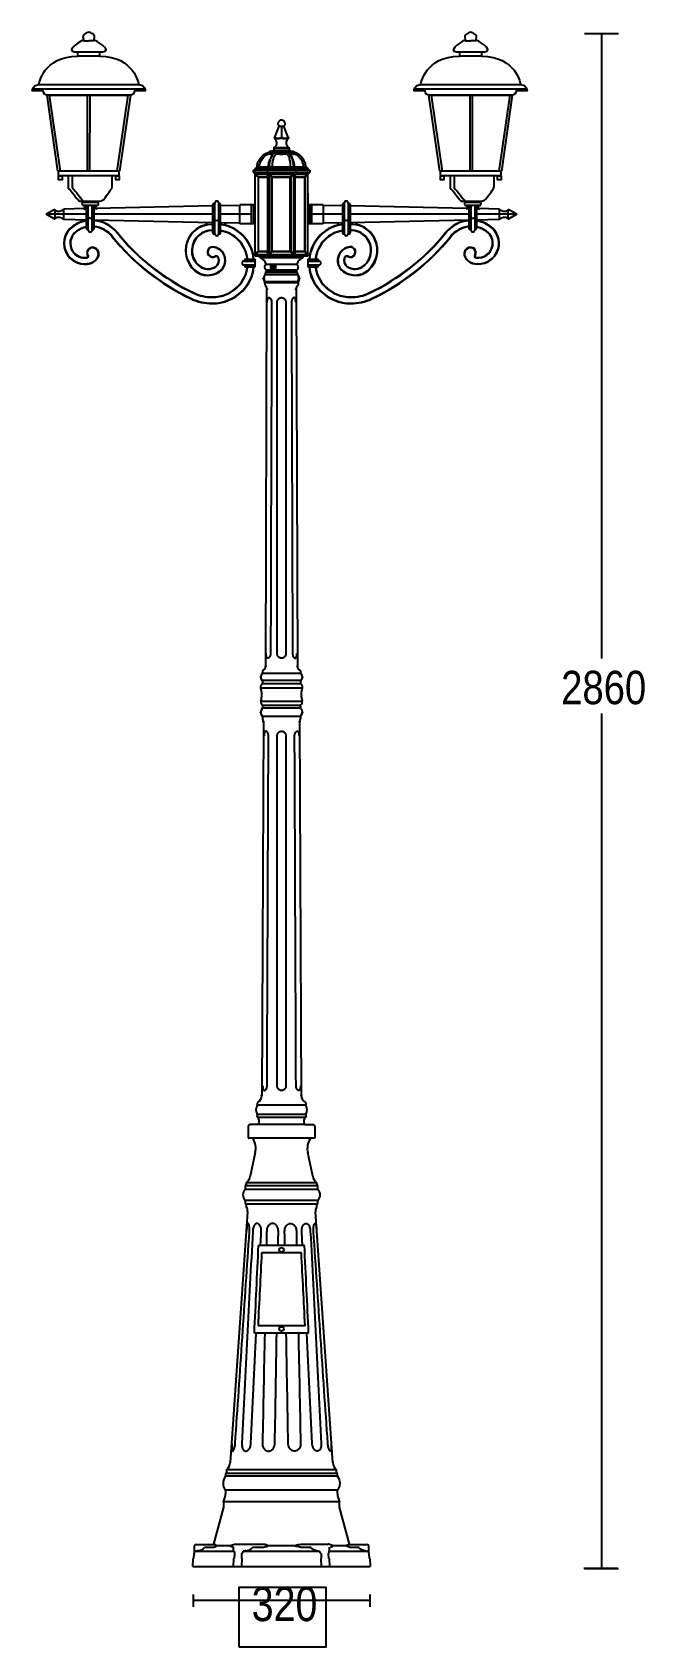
# Model space of a CAD drawing. Extents: x 0 to 131, y 0 to 344.
import ezdxf

# ---------------------------------------------------------------- set-up
doc = ezdxf.new("R2010")
doc.units = 0
doc.layers.add('LIVELLO_1', color=160, linetype='Continuous')
doc.styles.add('STD', font='txt')

# ---------------------------------------------------------------- blocks, each defined once
blk = doc.blocks.new('AI9-BLK1')
at = {"layer": 'LIVELLO_1', "color": 7}
for p, q in [((-54.13, 170.1), (-52.98, 170.1)), ((-51.82, 170.1), (-52.98, 170.1)), ((27.24, 170.1), (28.4, 170.1)), ((29.56, 170.1), (28.4, 170.1)), ((52.66, 171.69), (59.88, 171.69)), ((56.27, 171.69), (56.27, 38.52)), ((-65.01, 159.92), (-40.94, 159.92)), ((-63.62, 160.84), (-42.34, 160.84)), ((-59.55, 142.33), (-61.86, 158.53)), ((-53.25, 142.47), (-53.23, 158.44)), ((-52.72, 142.52), (-52.7, 158.49)), ((-44.09, 158.53), (-46.4, 142.33)), ((16.37, 159.92), (40.43, 159.92)), ((17.75, 160.84), (39.04, 160.84)), ((21.83, 142.33), (19.51, 158.53)), ((28.27, 142.4), (28.29, 158.36)), ((28.79, 142.46), (28.81, 158.42)), ((37.28, 158.53), (34.97, 142.33)), ((-13.4, 149.4), (-12.4, 151.98)), ((-11.9, 151.98), (-11.9, 149.48)), ((-10.41, 149.4), (-11.4, 151.98)), ((-13.35, 149.38), (-13.32, 149.43)), ((-14.62, 146.38), (-14.52, 146.42)), ((-14.53, 146.14), (-14.62, 146.38)), ((-14.54, 146.32), (-13.33, 146.32)), ((-9.5, 146.56), (-14.3, 146.56)), ((-13.48, 146.79), (-14.2, 146.56)), ((-13.54, 147.28), (-13.54, 146.79)), ((-10.26, 147.28), (-13.54, 147.28)), ((-10.26, 146.79), (-13.54, 146.79)), ((-10.29, 147.33), (-13.51, 147.33)), ((-10.32, 146.79), (-13.48, 146.79)), ((-13.26, 146.38), (-13.21, 146.42)), ((-12.98, 146.14), (-13.26, 146.38)), ((-13.14, 146.32), (-10.66, 146.32)), ((-10.55, 146.38), (-10.82, 146.14)), ((-10.55, 146.38), (-10.6, 146.42)), ((-10.48, 146.32), (-9.27, 146.32)), ((-10.32, 146.79), (-9.6, 146.56)), ((-10.26, 147.28), (-10.26, 146.79)), ((-9.19, 146.38), (-9.29, 146.42)), ((-9.28, 146.14), (-9.19, 146.38)), ((-17.96, 142.57), (-17.96, 142.1)), ((-17.96, 142.57), (-5.84, 142.57)), ((-17.96, 142.1), (-5.84, 142.1)), ((-17.12, 143.27), (-17.59, 142.86)), ((-17.59, 142.86), (-17.59, 142.57)), ((-17.59, 142.86), (-6.22, 142.86)), ((-17.48, 124.34), (-17.48, 142.04)), ((-16.84, 141.1), (-17.48, 141.65)), ((-17.43, 142.1), (-6.38, 142.1)), ((-16.81, 141.22), (-17.42, 141.75)), ((-14.9, 141.75), (-17.42, 141.75)), ((-16.9, 143.27), (-17.12, 143.29)), ((-17.12, 143.27), (-6.69, 143.27)), ((-16.84, 125.28), (-16.84, 141.1)), ((-16.84, 141.1), (-14.91, 141.1)), ((-16.81, 141.22), (-14.97, 141.22)), ((-16.78, 125.28), (-16.78, 141.1)), ((-14.9, 141.75), (-14.97, 141.22)), ((-14.93, 142.57), (-14.93, 142.1)), ((-14.85, 141.6), (-14.91, 141.1)), ((-14.85, 124.78), (-14.85, 141.6)), ((-14.51, 143.27), (-14.75, 142.86)), ((-14.75, 142.86), (-14.75, 142.57)), ((-14.51, 143.29), (-14.58, 143.27)), ((-14.54, 124.77), (-14.54, 141.61)), ((-14.01, 141.1), (-14.54, 141.61)), ((-14.22, 143.27), (-14.51, 143.29)), ((-14.51, 141.74), (-14.51, 142.04)), ((-13.89, 141.22), (-14.45, 141.75)), ((-9.35, 141.75), (-14.45, 141.75)), ((-14.01, 125.28), (-14.01, 141.1)), ((-14.01, 141.1), (-9.95, 141.1)), ((-13.89, 125.16), (-13.89, 141.22)), ((-13.89, 141.22), (-10.05, 141.22)), ((-9.35, 141.75), (-10.05, 141.22)), ((-10.05, 125.16), (-10.05, 141.22)), ((-9.26, 141.62), (-9.95, 141.1)), ((-9.95, 141.1), (-9.95, 125.28)), ((-9.3, 143.29), (-9.59, 143.27)), ((-9.22, 143.27), (-9.3, 143.29)), ((-9.3, 143.27), (-9.06, 142.86)), ((-9.29, 141.74), (-9.29, 142.04)), ((-9.26, 124.76), (-9.26, 141.62)), ((-9.06, 142.86), (-9.06, 142.57)), ((-8.96, 124.8), (-8.96, 141.58)), ((-8.96, 141.1), (-6.96, 141.1)), ((-6.38, 141.75), (-8.9, 141.75)), ((-8.9, 141.22), (-7, 141.22)), ((-8.87, 142.57), (-8.87, 142.1)), ((-7.03, 141.1), (-7.03, 125.28)), ((-6.38, 141.75), (-7, 141.22)), ((-6.32, 141.65), (-6.96, 141.1)), ((-6.96, 141.1), (-6.96, 125.28)), ((-6.9, 143.27), (-6.69, 143.29)), ((-6.69, 143.27), (-6.22, 142.86)), ((-6.32, 124.34), (-6.32, 142.04)), ((-6.22, 142.86), (-6.22, 142.57)), ((-5.84, 142.57), (-5.84, 142.1)), ((-17.48, 132.72), (-17.48, 137.68)), ((-6.32, 137.68), (-6.32, 132.72)), ((-53.86, 134.37), (-58.29, 134.28)), ((-58.29, 132.04), (-58.29, 134.28)), ((-51.13, 135.74), (-54.18, 135.74)), ((-51.13, 135.74), (-54.18, 135.74)), ((-54.17, 135.74), (-51, 135.74)), ((-51.26, 135.04), (-54.08, 135.04)), ((-53.48, 134.26), (-54.06, 134.25)), ((-53.83, 134.49), (-53.83, 134.8)), ((-53.48, 130.14), (-53.48, 135.04)), ((-53.07, 129.82), (-53.07, 135.04)), ((-52.25, 129.82), (-52.25, 135.04)), ((-51.84, 130.14), (-51.84, 135.04)), ((-51.25, 134.31), (-51.84, 134.3)), ((-51.49, 134.54), (-51.49, 134.8)), ((-26.51, 134.95), (-51.45, 134.42)), ((-26.51, 129.2), (-26.51, 135.25)), ((-26.28, 135.48), (-26.1, 135.48)), ((-26.1, 129.01), (-26.1, 135.56)), ((-25.28, 129.01), (-25.28, 135.56)), ((-25.28, 135.48), (-25.11, 135.48)), ((-24.87, 129.2), (-24.87, 135.25)), ((-20.77, 135.06), (-24.87, 134.98)), ((-17.48, 135.15), (-20.77, 135.15)), ((-20.77, 131.17), (-20.77, 135.15)), ((-18.3, 131.17), (-18.3, 135.15)), ((-17.83, 131.17), (-17.83, 135.15)), ((-17.48, 131.17), (-17.48, 135.15)), ((-3.04, 135.15), (-6.32, 135.15)), ((-6.32, 135.15), (-6.32, 131.17)), ((-5.97, 135.15), (-5.97, 131.17)), ((-5.5, 135.15), (-5.5, 131.17)), ((-3.04, 135.15), (-3.04, 131.17)), ((1.06, 134.98), (-3.04, 135.06)), ((1.06, 135.25), (1.06, 129.2)), ((1.3, 135.48), (1.48, 135.48)), ((1.48, 135.56), (1.48, 129.01)), ((2.3, 135.56), (2.3, 129.01)), ((2.3, 135.48), (2.47, 135.48)), ((2.71, 135.25), (2.71, 129.2)), ((27.65, 134.42), (2.71, 134.95)), ((27.2, 135.74), (30.37, 135.74)), ((30.38, 135.74), (27.33, 135.74)), ((30.38, 135.74), (27.33, 135.74)), ((28.04, 134.3), (27.44, 134.31)), ((30.28, 135.04), (27.46, 135.04)), ((27.68, 134.8), (27.68, 134.54)), ((28.04, 135.04), (28.04, 130.14)), ((28.45, 135.04), (28.45, 129.82)), ((29.26, 135.04), (29.26, 129.82)), ((29.68, 135.04), (29.68, 130.14)), ((30.26, 134.25), (29.68, 134.26)), ((30.03, 134.8), (30.03, 134.49)), ((34.49, 134.28), (30.06, 134.37)), ((34.49, 134.28), (34.49, 132.04)), ((-60.34, 134.14), (-62.04, 133.16)), ((-53.48, 133.16), (-62.04, 133.16)), ((-60.34, 132.18), (-62.04, 133.16)), ((-60.16, 132.28), (-60.16, 134.04)), ((-53.48, 131.94), (-58.29, 132.04)), ((-53.48, 132.56), (-53.07, 132.56)), ((-52.25, 132.56), (-51.84, 132.56)), ((-26.51, 133.16), (-51.84, 133.16)), ((-26.51, 131.37), (-51.84, 131.9)), ((-26.51, 132.07), (-26.1, 132.07)), ((-25.28, 132.07), (-24.87, 132.07)), ((-18.3, 133.16), (-24.87, 133.16)), ((-20.77, 131.25), (-24.87, 131.34)), ((-17.48, 131.17), (-20.77, 131.17)), ((-3.04, 131.17), (-6.32, 131.17)), ((1.06, 133.16), (-5.5, 133.16)), ((1.06, 131.34), (-3.04, 131.25)), ((1.06, 132.07), (1.48, 132.07)), ((2.3, 132.07), (2.71, 132.07)), ((28.04, 133.16), (2.71, 133.16)), ((28.04, 131.9), (2.71, 131.37)), ((28.04, 132.56), (28.45, 132.56)), ((29.26, 132.56), (29.68, 132.56)), ((38.23, 133.16), (29.68, 133.16)), ((34.49, 132.04), (29.68, 131.94)), ((36.36, 134.04), (36.36, 132.28)), ((38.23, 133.16), (36.54, 134.14)), ((38.23, 133.16), (36.54, 132.18)), ((-53.25, 129.9), (-53.07, 129.9)), ((-52.25, 129.9), (-52.07, 129.9)), ((-26.28, 128.97), (-26.1, 128.97)), ((-25.28, 128.97), (-25.11, 128.97)), ((1.3, 128.97), (1.48, 128.97)), ((2.3, 128.97), (2.47, 128.97)), ((28.27, 129.9), (28.45, 129.9)), ((29.26, 129.9), (29.44, 129.9)), ((-17.48, 124.73), (-16.84, 125.28)), ((-6.38, 124.28), (-17.43, 124.28)), ((-17.42, 124.63), (-16.81, 125.16)), ((-17.42, 124.63), (-14.9, 124.63)), ((-16.84, 125.28), (-14.91, 125.28)), ((-14.97, 125.16), (-16.81, 125.16)), ((-16.49, 123.97), (-16.49, 124.22)), ((-7.36, 123.91), (-16.45, 123.91)), ((-14.97, 125.16), (-14.9, 124.63)), ((-14.9, 124.34), (-14.9, 124.63)), ((-14.54, 124.77), (-14.01, 125.28)), ((-14.51, 124.34), (-14.51, 124.65)), ((-14.45, 124.63), (-13.89, 125.16)), ((-14.45, 124.63), (-9.35, 124.63)), ((-14.01, 125.28), (-9.95, 125.28)), ((-10.05, 125.16), (-13.89, 125.16)), ((-10.05, 125.16), (-9.35, 124.63)), ((-9.95, 125.28), (-9.26, 124.76)), ((-9.29, 124.64), (-9.29, 124.34)), ((-8.96, 125.28), (-6.96, 125.28)), ((-8.91, 124.34), (-8.91, 124.63)), ((-7, 125.16), (-8.9, 125.16)), ((-8.9, 124.63), (-6.38, 124.63)), ((-7.32, 123.97), (-7.32, 124.22)), ((-7, 125.16), (-6.38, 124.63)), ((-6.96, 125.28), (-6.32, 124.73)), ((-19.89, 123.2), (-17.48, 123.2)), ((-19.89, 122.38), (-17.48, 122.38)), ((-19.8, 123.37), (-19.8, 123.2)), ((-19.8, 122.38), (-19.8, 122.2)), ((-19.57, 123.61), (-17.48, 123.61)), ((-19.57, 121.97), (-17.48, 121.97)), ((-17.48, 121.97), (-17.48, 123.61)), ((-15.36, 120.67), (-15.36, 120.33)), ((-15.19, 122.56), (-8.61, 122.56)), ((-8.62, 121.25), (-15.19, 121.25)), ((-14.87, 120.88), (-15.19, 120.85)), ((-15.17, 121.25), (-15.17, 120.94)), ((-15.11, 120.88), (-8.68, 120.88)), ((-9, 120.88), (-14.87, 120.88)), ((-9.21, 120.88), (-14.6, 120.88)), ((-9, 120.88), (-8.68, 120.85)), ((-8.62, 120.94), (-8.62, 121.25)), ((-8.51, 120.67), (-8.51, 120.33)), ((-6.32, 123.61), (-4.24, 123.61)), ((-6.32, 123.61), (-6.32, 121.97)), ((-6.32, 123.2), (-3.92, 123.2)), ((-6.32, 122.38), (-3.92, 122.38)), ((-6.32, 121.97), (-4.24, 121.97)), ((-4, 123.2), (-4, 123.37)), ((-4, 122.2), (-4, 122.38)), ((-8.41, 120.27), (-15.46, 120.27)), ((-8.37, 118.57), (-15.42, 118.57)), ((-15.42, 118.57), (-15.42, 118.13)), ((-8.51, 120.33), (-15.36, 120.33)), ((-8.51, 118.79), (-15.36, 118.79)), ((-15.27, 36.87), (-15, 117.25)), ((-8.79, 117.25), (-8.52, 36.87)), ((-8.37, 118.57), (-8.37, 118.13)), ((-7.8, 35.31), (-15.99, 35.31)), ((-15.93, 35.84), (-15.93, 35.44)), ((-7.86, 35.84), (-7.86, 35.44)), ((-16.31, 32.26), (-7.48, 32.26)), ((-7.78, 33.09), (-16.02, 33.09)), ((-7.8, 33.79), (-15.99, 33.79)), ((-15.93, 33.65), (-15.93, 33.24)), ((-7.86, 33.65), (-7.86, 33.24)), ((-16.29, 29.44), (-7.5, 29.44)), ((-15.93, 28.3), (-15.93, 27.96)), ((-7.86, 27.96), (-15.93, 27.96)), ((-15.75, 28.48), (-15.51, 28.5)), ((-8.14, 28.5), (-15.65, 28.5)), ((-8.28, 28.5), (-15.51, 28.5)), ((-8.04, 28.48), (-8.28, 28.5)), ((-7.86, 28.3), (-7.86, 27.96)), ((-15.75, 25.09), (-16.11, -54.64)), ((-15.93, 26.17), (-15.93, 25.71)), ((-7.86, 26.17), (-15.93, 26.17)), ((-8.04, 25.09), (-7.68, -54.64)), ((-7.86, 26.17), (-7.86, 25.71)), ((56.27, 26.82), (56.27, -155.4)), ((-17.08, -56.27), (-17.08, -56.7)), ((-6.71, -56.7), (-17.08, -56.7)), ((-6.71, -56.27), (-6.71, -56.7)), ((-18.98, -61.18), (-18.98, -63.71)), ((-16.91, -60.76), (-18.61, -60.82)), ((-17.08, -58.63), (-17.08, -59.09)), ((-6.71, -58.63), (-17.08, -58.63)), ((-17.03, -59.22), (-6.76, -59.22)), ((-16.13, -60.76), (-16.91, -60.76)), ((-7.66, -60.76), (-16.13, -60.76)), ((-6.88, -60.76), (-7.66, -60.76)), ((-6.88, -60.76), (-5.18, -60.82)), ((-6.71, -58.63), (-6.71, -59.09)), ((-4.82, -61.18), (-4.82, -63.71)), ((-18.98, -63.71), (-18.92, -63.71)), ((-11.89, -63.71), (-18.92, -63.71)), ((-5.24, -63.71), (-18.55, -63.71)), ((-4.93, -63.71), (-11.89, -63.71)), ((-4.82, -63.71), (-4.93, -63.71)), ((-17.48, -66.78), (-18.55, -71.81)), ((-5.25, -71.81), (-6.32, -66.78)), ((-19.67, -73.79), (-19.67, -74.61)), ((-19.67, -73.79), (-4.13, -73.79)), ((-11.89, -74.61), (-19.67, -74.61)), ((-19.43, -73.19), (-19.43, -73.56)), ((-11.89, -73.19), (-19.43, -73.19)), ((-4.37, -73.19), (-11.91, -73.19)), ((-4.13, -74.61), (-11.91, -74.61)), ((-4.37, -73.56), (-4.37, -73.19)), ((-4.13, -74.61), (-4.13, -73.79)), ((-4.13, -76.95), (-19.67, -76.95)), ((-19.67, -76.95), (-19.67, -77.76)), ((-19.43, -77.76), (-19.67, -77.76)), ((-4.37, -77.76), (-19.43, -77.76)), ((-19.43, -77.76), (-19.43, -78.26)), ((-4.37, -78.26), (-4.37, -77.76)), ((-4.13, -77.76), (-4.37, -77.76)), ((-4.13, -77.76), (-4.13, -76.95)), ((-19.12, -79.39), (-22.85, -132.82)), ((-0.95, -132.82), (-4.68, -79.39)), ((-7.01, -86.56), (-16.79, -86.56)), ((-7.66, -88.15), (-16.14, -88.15)), ((-6.12, -105.27), (-17.68, -105.27)), ((-6.89, -103.69), (-16.91, -103.69)), ((-23.82, -135.18), (-23.82, -135.76)), ((0.02, -135.18), (-23.82, -135.18)), ((0.03, -135.76), (-23.82, -135.76)), ((-0.21, -134.36), (-23.59, -134.36)), ((-23.59, -134.36), (-23.59, -134.94)), ((-0.21, -134.94), (-0.21, -134.36)), ((0.03, -135.76), (0.03, -135.18)), ((-23.83, -138.74), (-23.83, -139.45)), ((-11.89, -138.74), (-23.83, -138.74)), ((0.03, -138.74), (-11.91, -138.74)), ((0.03, -139.45), (0.03, -138.74)), ((-24.29, -142.34), (-26.4, -150.24)), ((-24.29, -141.17), (-24.29, -142.34)), ((-11.89, -141.17), (-24.29, -141.17)), ((0.49, -141.17), (-11.91, -141.17)), ((0.49, -142.34), (0.49, -141.17)), ((2.6, -150.24), (0.49, -142.34)), ((-30.54, -150.79), (-30.54, -152.2)), ((-30.07, -150.32), (-26.14, -150.32)), ((-28.26, -150.84), (-26.48, -150.84)), ((-25.75, -150.5), (-22.76, -150.5)), ((-22.14, -150.84), (-22.35, -150.84)), ((-21.81, -150.24), (-16.11, -150.24)), ((-18.03, -150.84), (-16.02, -150.84)), ((-14.88, -150.5), (-11.89, -150.5)), ((-11.91, -150.5), (-8.92, -150.5)), ((-7.78, -150.84), (-5.77, -150.84)), ((-7.69, -150.24), (-1.99, -150.24)), ((-1.04, -150.5), (1.95, -150.5)), ((2.34, -150.32), (6.28, -150.32)), ((2.68, -150.84), (4.45, -150.84)), ((6.74, -152.2), (6.74, -150.79)), ((-30.81, -155), (-30.71, -153.24)), ((-30.71, -153.24), (-30.61, -153.24)), ((-30.61, -153.24), (-30.54, -152.2)), ((-30.54, -151.71), (-21.99, -151.71)), ((-22.1, -155), (-22.05, -153.24)), ((-22.05, -153.24), (-21.89, -153.24)), ((-21.89, -153.24), (-21.86, -152.21)), ((-20.37, -153.24), (-20.34, -152.2)), ((-20.37, -153.24), (-20.28, -153.24)), ((-20.33, -155), (-20.28, -153.24)), ((-20.04, -151.71), (-11.89, -151.71)), ((-11.91, -151.71), (-3.76, -151.71)), ((-3.52, -153.24), (-3.47, -155)), ((-3.52, -153.24), (-3.43, -153.24)), ((-3.46, -152.2), (-3.43, -153.24)), ((-1.94, -152.21), (-1.91, -153.24)), ((-1.91, -153.24), (-1.75, -153.24)), ((-1.81, -151.71), (6.74, -151.71)), ((-1.75, -153.24), (-1.7, -155)), ((6.74, -152.2), (6.8, -153.24)), ((6.8, -153.24), (6.91, -153.24)), ((6.91, -153.24), (7.02, -155)), ((-30.81, -155), (-22.1, -155)), ((-22.1, -155), (-20.33, -155)), ((-20.33, -155), (-11.89, -155)), ((-11.91, -155), (-3.47, -155)), ((-3.47, -155), (-1.7, -155)), ((-1.7, -155), (7.02, -155)), ((52.5, -155.31), (59.72, -155.31)), ((52.66, -155.39), (59.88, -155.39)), ((-30.71, -160.96), (-30.71, -163.54)), ((6.93, -160.96), (6.93, -163.54)), ((6.93, -162.25), (-30.71, -162.25))]:
    blk.add_line(p, q, dxfattribs=at)
for points in [[(-55.29, 167.79), (-50.66, 167.79), (-50.66, 166.86), (-55.29, 166.86)], [(26.08, 167.79), (30.71, 167.79), (30.71, 166.86), (26.08, 166.86)], [(-59.4, 141.39), (-58.66, 141.39), (-58.66, 140.49), (-59.4, 140.49)], [(-47.23, 141.39), (-46.5, 141.39), (-46.5, 140.49), (-47.23, 140.49)], [(21.98, 141.39), (22.71, 141.39), (22.71, 140.49), (21.98, 140.49)], [(34.14, 141.39), (34.88, 141.39), (34.88, 140.49), (34.14, 140.49)], [(-21.01, -172.07), (-2.41, -172.07), (-2.41, -159.45), (-21.01, -159.45)]]:
    blk.add_lwpolyline(points, close=True, dxfattribs=at)
for points in [[(-59, 142.33), (-61.31, 158.53), (-44.65, 158.53), (-46.96, 142.33)], [(22.38, 142.33), (20.07, 158.53), (36.73, 158.53), (34.42, 142.33)], [(-12.4, 151.98), (-12.37, 151.96), (-12.34, 151.95), (-12.31, 151.94), (-12.28, 151.93), (-12.25, 151.93), (-12.21, 151.93), (-12.18, 151.92), (-12.15, 151.92), (-12.11, 151.93), (-12.07, 151.93), (-12.04, 151.93), (-12.01, 151.94), (-11.97, 151.95), (-11.94, 151.96), (-11.9, 151.98), (-11.87, 151.96), (-11.85, 151.96), (-11.82, 151.95), (-11.79, 151.94), (-11.76, 151.93), (-11.73, 151.93), (-11.7, 151.93), (-11.67, 151.92), (-11.64, 151.92), (-11.61, 151.92), (-11.58, 151.93), (-11.56, 151.93), (-11.53, 151.93), (-11.5, 151.94), (-11.48, 151.95), (-11.45, 151.96), (-11.43, 151.96), (-11.4, 151.98)], [(-13.36, 149.51), (-13.36, 149.51), (-13.36, 149.5), (-13.36, 149.5), (-13.36, 149.49), (-13.36, 149.48), (-13.36, 149.48), (-13.36, 149.47), (-13.36, 149.46), (-13.35, 149.46), (-13.35, 149.45), (-13.34, 149.45), (-13.34, 149.44), (-13.34, 149.44), (-13.33, 149.43), (-13.32, 149.43)], [(-13.36, 149.51), (-13.25, 149.48), (-13.16, 149.46), (-13.06, 149.44), (-12.96, 149.43), (-12.87, 149.42), (-12.78, 149.41), (-12.69, 149.4), (-12.6, 149.4), (-12.52, 149.41), (-12.42, 149.42), (-12.33, 149.43), (-12.23, 149.44), (-12.12, 149.46), (-12.02, 149.48), (-11.9, 149.51)], [(-13.32, 149.43), (-13.26, 149.42), (-13.2, 149.4), (-13.14, 149.39), (-13.07, 149.38), (-13.01, 149.36), (-12.94, 149.35), (-12.88, 149.35), (-12.81, 149.34), (-12.74, 149.34), (-12.68, 149.33), (-12.6, 149.33), (-12.53, 149.34), (-12.47, 149.34), (-12.4, 149.35), (-12.33, 149.35), (-12.26, 149.36), (-12.19, 149.38), (-12.12, 149.39), (-12.04, 149.4), (-11.97, 149.42), (-11.9, 149.43)], [(-11.9, 149.51), (-11.79, 149.48), (-11.68, 149.46), (-11.58, 149.44), (-11.48, 149.43), (-11.38, 149.42), (-11.29, 149.41), (-11.2, 149.4), (-11.11, 149.4), (-11.02, 149.41), (-10.93, 149.42), (-10.84, 149.43), (-10.75, 149.44), (-10.65, 149.46), (-10.55, 149.48), (-10.45, 149.51)], [(-11.9, 149.43), (-11.83, 149.42), (-11.76, 149.4), (-11.69, 149.39), (-11.62, 149.38), (-11.55, 149.36), (-11.48, 149.35), (-11.41, 149.35), (-11.34, 149.34), (-11.27, 149.34), (-11.2, 149.33), (-11.13, 149.33), (-11.06, 149.34), (-10.99, 149.34), (-10.93, 149.35), (-10.86, 149.35), (-10.8, 149.36), (-10.73, 149.38), (-10.67, 149.39), (-10.6, 149.4), (-10.54, 149.42), (-10.48, 149.43)], [(-10.45, 149.51), (-10.45, 149.51), (-10.45, 149.5), (-10.44, 149.5), (-10.44, 149.49), (-10.44, 149.48), (-10.45, 149.48), (-10.45, 149.47), (-10.45, 149.46), (-10.45, 149.46), (-10.45, 149.45), (-10.46, 149.45), (-10.46, 149.44), (-10.47, 149.44), (-10.47, 149.43), (-10.48, 149.43)], [(-10.47, 149.42), (-10.45, 149.38), (-10.45, 149.37), (-10.44, 149.35)], [(-10.31, 146.79), (-11.9, 146.79), (-13.5, 146.79)], [(-14.91, 141.1), (-14.91, 125.28), (-14.85, 124.78)], [(-22.14, -150.84), (-22.14, -150.81), (-22.14, -150.79)], [(-1.91, -150.24), (-1.95, -150.24), (-1.99, -150.24)]]:
    blk.add_lwpolyline(points, dxfattribs=at)
for centre, radius in [((-15.66, 119.56), 0.0532), ((-7.86, 26.17), 0.0561), ((-16.11, -54.64), 0.0556), ((-11.9, -87.5), 0.467), ((-11.9, -104.34), 0.467)]:
    blk.add_circle(centre, radius, dxfattribs=at)
for centre, major_axis, ratio in [((-11.9, 153.24), (-0.0003, -0.0544), 0.977829), ((-13.54, 146.79), (0.0549, 0), 0.964569), ((-13.54, 146.79), (0.0549, 0), 0.964569), ((-10.26, 146.79), (0.0549, 0), 0.963905), ((-14.83, 124.72), (0.0541, 0), 0.91722), ((-14.83, 124.72), (0.0541, 0), 0.91722), ((-14.6, 124.95), (-0.0004, -0.0544), 0.9794), ((-14.6, 124.95), (-0.0004, -0.0544), 0.9794), ((-9.2, 124.95), (-0.0013, -0.0544), 0.963336), ((-8.97, 124.72), (0.0532, 0), 0.932061), ((-8.97, 124.72), (0.0532, 0), 0.932061), ((-15.19, 120.85), (-0.0005, -0.056), 0.966113), ((-8.66, 120.88), (0.0532, 0), 0.964423), ((-15.76, 119.47), (0.002, -0.0575), 0.967989), ((-15.46, 118.68), (0.0004, -0.0577), 0.965645), ((-15.42, 118.57), (0.0556, 0), 0.978568), ((-15.36, 118.79), (0.0556, 0), 0.978568), ((-15, 117.21), (0, -0.0577), 0.970149), ((-8.79, 117.21), (0.0005, -0.0577), 0.96414), ((-8.5, 118.79), (-0.0028, -0.0544), 0.976597), ((-8.41, 118.68), (0.0016, -0.0577), 0.971251), ((-8.37, 118.57), (0.0568, 0), 0.957696), ((-8.21, 119.56), (0.054, 0), 0.976109), ((-8.1, 119.47), (-0.0011, -0.0575), 0.96838), ((-16.33, 34.54), (0.0568, 0), 0.958515), ((-15.93, 35.44), (0.0013, -0.0593), 0.925652), ((-15.27, 36.87), (0.0004, -0.0577), 0.95072), ((-8.52, 36.87), (-0.0003, -0.0577), 0.950737), ((-7.86, 35.44), (-0.0016, -0.0593), 0.94586), ((-7.46, 34.54), (0.0556, 0), 0.979033), ((-15.75, 28.48), (0.0561, 0), 0.943166), ((-15.65, 28.5), (0.0016, -0.0577), 0.969799), ((-16.33, 27.07), (0.0568, 0), 0.957696), ((-15.93, 26.17), (0.0013, -0.056), 0.979739), ((-15.75, 25.09), (0.0001, -0.0577), 0.971641), ((-8.04, 25.09), (0.0573, 0), 0.98048), ((-7.46, 27.07), (0.0556, 0), 0.979033), ((-7.68, -54.6), (0.0011, -0.0579), 0.962618), ((-18.61, -60.82), (-0.0021, -0.0575), 0.966442), ((-17.08, -59.09), (0.0556, 0), 0.978568), ((-6.71, -59.09), (0.0564, 0), 0.96509)]:
    blk.add_ellipse(centre, major_axis=major_axis, ratio=ratio, dxfattribs=at)
for points, knots in [([(-50.66, 167.79), (-50.66, 167.79), (-49.28, 167.6), (-49.28, 168.25), (-49.28, 168.25), (-49.74, 169.17), (-50.66, 169.64), (-51.43, 170.19), (-51.97, 170.26), (-51.82, 170.56), (-51.4, 171.39), (-52.51, 171.95), (-52.98, 171.95), (-53.44, 171.95), (-54.55, 171.39), (-54.13, 170.56), (-53.98, 170.26), (-54.52, 170.19), (-55.29, 169.64), (-56.22, 169.17), (-56.68, 168.25), (-56.68, 168.25), (-56.68, 167.6), (-55.29, 167.79), (-55.29, 167.79)], [0, 0, 0, 0, 1, 1, 1, 2, 2, 2, 3, 3, 3, 4, 4, 4, 5, 5, 5, 6, 6, 6, 7, 7, 7, 8, 8, 8, 8]), ([(30.71, 167.79), (30.71, 167.79), (32.1, 167.6), (32.1, 168.25), (32.1, 168.25), (31.64, 169.17), (30.71, 169.64), (29.94, 170.19), (29.41, 170.26), (29.56, 170.56), (29.97, 171.39), (28.86, 171.95), (28.4, 171.95), (27.94, 171.95), (26.83, 171.39), (27.24, 170.56), (27.39, 170.26), (26.85, 170.19), (26.08, 169.64), (25.16, 169.17), (24.7, 168.25), (24.7, 168.25), (24.7, 167.6), (26.08, 167.79), (26.08, 167.79)], [0, 0, 0, 0, 1, 1, 1, 2, 2, 2, 3, 3, 3, 4, 4, 4, 5, 5, 5, 6, 6, 6, 7, 7, 7, 8, 8, 8, 8]), ([(-50.66, 166.86), (-43.26, 166.86), (-42.34, 160.84), (-42.34, 160.84), (-40.94, 160.84), (-40.94, 159.46), (-40.94, 159.46), (-40.94, 159.46), (-43.26, 159.46), (-43.26, 159.46), (-43.26, 158.94), (-43.67, 158.53), (-44.18, 158.53), (-44.18, 158.53), (-61.77, 158.53), (-61.77, 158.53), (-62.28, 158.53), (-62.7, 158.94), (-62.7, 159.46), (-62.7, 159.46), (-65.01, 159.46), (-65.01, 159.46), (-65.01, 159.46), (-65.01, 160.84), (-63.62, 160.84), (-63.62, 160.84), (-62.7, 166.86), (-55.29, 166.86)], [0, 0, 0, 0, 1, 1, 1, 2, 2, 2, 3, 3, 3, 4, 4, 4, 5, 5, 5, 6, 6, 6, 7, 7, 7, 8, 8, 8, 9, 9, 9, 9]), ([(30.71, 166.86), (38.12, 166.86), (39.04, 160.84), (39.04, 160.84), (40.43, 160.84), (40.43, 159.46), (40.43, 159.46), (40.43, 159.46), (38.12, 159.46), (38.12, 159.46), (38.12, 158.94), (37.7, 158.53), (37.19, 158.53), (37.19, 158.53), (19.61, 158.53), (19.61, 158.53), (19.09, 158.53), (18.68, 158.94), (18.68, 159.46), (18.68, 159.46), (16.37, 159.46), (16.37, 159.46), (16.37, 159.46), (16.37, 160.84), (17.75, 160.84), (17.75, 160.84), (18.68, 166.86), (26.08, 166.86)], [0, 0, 0, 0, 1, 1, 1, 2, 2, 2, 3, 3, 3, 4, 4, 4, 5, 5, 5, 6, 6, 6, 7, 7, 7, 8, 8, 8, 9, 9, 9, 9]), ([(-11.38, 151.92), (-11.07, 152.21), (-11.06, 152.69), (-11.35, 153), (-11.63, 153.31), (-12.11, 153.32), (-12.42, 153.04), (-12.73, 152.75), (-12.75, 152.27), (-12.46, 151.96), (-12.45, 151.94), (-12.43, 151.93), (-12.42, 151.92)], [0, 0, 0, 0, 1, 1, 1, 2, 2, 2, 3, 3, 3, 4, 4, 4, 4]), ([(-13.51, 147.33), (-12.93, 147.62), (-12.71, 148.33), (-13.01, 148.91), (-13.09, 149.08), (-13.22, 149.22), (-13.38, 149.33)], [0, 0, 0, 0, 1, 1, 1, 2, 2, 2, 2]), ([(-10.43, 149.33), (-10.96, 148.96), (-11.09, 148.23), (-10.72, 147.7), (-10.61, 147.54), (-10.46, 147.41), (-10.29, 147.33)], [0, 0, 0, 0, 1, 1, 1, 2, 2, 2, 2]), ([(-17.12, 143.29), (-17.09, 143.64), (-17.02, 143.93), (-16.92, 144.18), (-16.85, 144.37), (-16.76, 144.54), (-16.66, 144.71), (-16.51, 144.96), (-16.31, 145.23), (-16.08, 145.47), (-15.72, 145.84), (-15.27, 146.14), (-14.62, 146.38)], [0, 0, 0, 0, 1, 1, 1, 2, 2, 2, 3, 3, 3, 4, 4, 4, 4]), ([(-16.62, 143.27), (-16.61, 143.55), (-16.56, 143.84), (-16.46, 144.11), (-16.37, 144.4), (-16.22, 144.66), (-16.05, 144.9)], [0, 0, 0, 0, 1, 1, 1, 2, 2, 2, 2]), ([(-16.05, 144.9), (-15.87, 145.16), (-15.64, 145.4), (-15.39, 145.6), (-15.13, 145.81), (-14.84, 145.98), (-14.53, 146.12)], [0, 0, 0, 0, 1, 1, 1, 2, 2, 2, 2]), ([(-14.69, 143.27), (-14.67, 143.56), (-14.63, 143.85), (-14.57, 144.12), (-14.51, 144.39), (-14.43, 144.66), (-14.32, 144.9)], [0, 0, 0, 0, 1, 1, 1, 2, 2, 2, 2]), ([(-14.53, 146.12), (-14.51, 146.09), (-14.49, 146.07), (-14.46, 146.06), (-14.45, 146.04), (-14.43, 146.04), (-14.4, 146.03), (-14.38, 146.02), (-14.37, 146.01), (-14.34, 146.01), (-14.32, 146.01), (-14.29, 146), (-14.27, 146), (-14.24, 146), (-14.2, 146), (-14.17, 146), (-14.13, 146), (-14.08, 146), (-14.04, 146.01), (-13.98, 146.01), (-13.91, 146.02), (-13.84, 146.04), (-13.76, 146.05), (-13.67, 146.07), (-13.58, 146.09)], [0, 0, 0, 0, 1, 1, 1, 2, 2, 2, 3, 3, 3, 4, 4, 4, 5, 5, 5, 6, 6, 6, 7, 7, 7, 8, 8, 8, 8]), ([(-14.51, 143.29), (-14.49, 143.63), (-14.46, 143.93), (-14.4, 144.21), (-14.37, 144.41), (-14.32, 144.6), (-14.27, 144.76), (-14.24, 144.85), (-14.22, 144.93), (-14.19, 145.01), (-14.16, 145.09), (-14.13, 145.17), (-14.09, 145.26), (-14.04, 145.36), (-14, 145.45), (-13.94, 145.56), (-13.88, 145.67), (-13.8, 145.8), (-13.73, 145.9)], [0, 0, 0, 0, 1, 1, 1, 2, 2, 2, 3, 3, 3, 4, 4, 4, 5, 5, 5, 6, 6, 6, 6]), ([(-13.83, 143.27), (-13.84, 143.55), (-13.83, 143.83), (-13.79, 144.1), (-13.76, 144.37), (-13.7, 144.64), (-13.63, 144.9)], [0, 0, 0, 0, 1, 1, 1, 2, 2, 2, 2]), ([(-13.63, 144.9), (-13.56, 145.14), (-13.48, 145.36), (-13.37, 145.57), (-13.25, 145.78), (-13.12, 145.96), (-12.96, 146.12)], [0, 0, 0, 0, 1, 1, 1, 2, 2, 2, 2]), ([(-12.96, 146.12), (-12.79, 146.08), (-12.65, 146.06), (-12.51, 146.04), (-12.39, 146.02), (-12.28, 146.01), (-12.16, 146.01), (-12.07, 146), (-11.99, 146), (-11.9, 146), (-11.82, 146), (-11.73, 146), (-11.64, 146.01), (-11.53, 146.01), (-11.41, 146.02), (-11.29, 146.04), (-11.15, 146.06), (-11.01, 146.08), (-10.84, 146.12)], [0, 0, 0, 0, 1, 1, 1, 2, 2, 2, 3, 3, 3, 4, 4, 4, 5, 5, 5, 6, 6, 6, 6]), ([(-10.84, 146.12), (-10.68, 145.96), (-10.55, 145.78), (-10.44, 145.57), (-10.33, 145.36), (-10.25, 145.14), (-10.18, 144.9)], [0, 0, 0, 0, 1, 1, 1, 2, 2, 2, 2]), ([(-9.88, 145.62), (-9.94, 145.71), (-10.01, 145.8), (-10.08, 145.9), (-10.21, 146.08), (-10.36, 146.25), (-10.55, 146.38)], [0, 0, 0, 0, 1, 1, 1, 2, 2, 2, 2]), ([(-10.23, 146.09), (-10.12, 146.06), (-10.03, 146.04), (-9.94, 146.03), (-9.87, 146.01), (-9.8, 146.01), (-9.74, 146), (-9.7, 146), (-9.66, 146), (-9.62, 146), (-9.59, 146), (-9.56, 146), (-9.53, 146), (-9.5, 146), (-9.48, 146.01), (-9.45, 146.01), (-9.43, 146.01), (-9.41, 146.02), (-9.39, 146.03), (-9.38, 146.04), (-9.35, 146.05), (-9.34, 146.06), (-9.31, 146.07), (-9.3, 146.09), (-9.28, 146.12)], [0, 0, 0, 0, 1, 1, 1, 2, 2, 2, 3, 3, 3, 4, 4, 4, 5, 5, 5, 6, 6, 6, 7, 7, 7, 8, 8, 8, 8]), ([(-9.98, 143.27), (-9.96, 143.56), (-9.98, 143.84), (-10.01, 144.12), (-10.05, 144.39), (-10.1, 144.65), (-10.18, 144.9)], [0, 0, 0, 0, 1, 1, 1, 2, 2, 2, 2]), ([(-9.3, 143.29), (-9.31, 143.63), (-9.35, 143.93), (-9.4, 144.21), (-9.44, 144.41), (-9.49, 144.6), (-9.54, 144.76), (-9.56, 144.85), (-9.59, 144.93), (-9.62, 145.01), (-9.65, 145.09), (-9.68, 145.17), (-9.72, 145.26), (-9.76, 145.36), (-9.81, 145.45), (-9.87, 145.56), (-9.93, 145.67), (-10.01, 145.8), (-10.08, 145.9)], [0, 0, 0, 0, 1, 1, 1, 2, 2, 2, 3, 3, 3, 4, 4, 4, 5, 5, 5, 6, 6, 6, 6]), ([(-9.11, 143.27), (-9.13, 143.55), (-9.17, 143.83), (-9.23, 144.1), (-9.29, 144.37), (-9.37, 144.65), (-9.48, 144.9)], [0, 0, 0, 0, 1, 1, 1, 2, 2, 2, 2]), ([(-9.28, 146.12), (-8.97, 145.98), (-8.68, 145.81), (-8.42, 145.6), (-8.16, 145.4), (-7.94, 145.16), (-7.76, 144.9)], [0, 0, 0, 0, 1, 1, 1, 2, 2, 2, 2]), ([(-6.69, 143.29), (-6.72, 143.64), (-6.79, 143.93), (-6.88, 144.18), (-6.95, 144.37), (-7.04, 144.54), (-7.14, 144.71), (-7.3, 144.96), (-7.49, 145.23), (-7.73, 145.47), (-8.08, 145.84), (-8.54, 146.14), (-9.19, 146.38)], [0, 0, 0, 0, 1, 1, 1, 2, 2, 2, 3, 3, 3, 4, 4, 4, 4]), ([(-7.19, 143.27), (-7.2, 143.57), (-7.25, 143.86), (-7.35, 144.14), (-7.45, 144.41), (-7.59, 144.67), (-7.76, 144.9)], [0, 0, 0, 0, 1, 1, 1, 2, 2, 2, 2]), ([(-59.23, 142.33), (-59.23, 142.33), (-46.73, 142.33), (-46.73, 142.33), (-46.6, 142.33), (-46.5, 142.23), (-46.5, 142.1), (-46.5, 142.1), (-46.5, 141.64), (-46.5, 141.64), (-46.5, 141.51), (-46.6, 141.4), (-46.73, 141.4), (-46.73, 141.4), (-59.23, 141.4), (-59.23, 141.4), (-59.35, 141.4), (-59.46, 141.51), (-59.46, 141.64), (-59.46, 141.64), (-59.46, 142.1), (-59.46, 142.1), (-59.46, 142.23), (-59.35, 142.33), (-59.23, 142.33)], [0, 0, 0, 0, 1, 1, 1, 2, 2, 2, 3, 3, 3, 4, 4, 4, 5, 5, 5, 6, 6, 6, 7, 7, 7, 8, 8, 8, 8]), ([(-57.37, 141.26), (-57.37, 141.26), (-57.37, 138.96), (-57.37, 138.96), (-57.37, 138.96), (-57.37, 138.71), (-57.12, 138.52), (-56.87, 138.33), (-55.26, 136.22), (-55.26, 136.22), (-55.26, 136.22), (-55.07, 135.97), (-54.88, 135.97), (-54.88, 135.97), (-50.71, 135.97), (-50.71, 135.97), (-50.71, 135.97), (-50.03, 136.1), (-49.78, 136.34), (-49.53, 136.59), (-48.17, 138.52), (-48.17, 138.52), (-48.17, 138.52), (-47.98, 138.77), (-47.98, 139.08), (-47.98, 139.08), (-47.98, 141.32), (-47.98, 141.32)], [0, 0, 0, 0, 1, 1, 1, 2, 2, 2, 3, 3, 3, 4, 4, 4, 5, 5, 5, 6, 6, 6, 7, 7, 7, 8, 8, 8, 9, 9, 9, 9]), ([(-56.5, 141.26), (-56.5, 141.26), (-56.5, 138.96), (-56.5, 138.96), (-56.5, 138.96), (-56.5, 138.71), (-56.25, 138.52), (-56, 138.33), (-54.39, 136.22), (-54.39, 136.22), (-54.39, 136.22), (-54.26, 135.97), (-54.01, 135.97), (-54.01, 135.97), (-50.71, 135.97), (-50.71, 135.97), (-50.71, 135.97), (-50.03, 136.1), (-49.78, 136.34), (-49.53, 136.59), (-48.17, 138.52), (-48.17, 138.52), (-48.17, 138.52), (-47.98, 138.77), (-47.98, 139.08), (-47.98, 139.08), (-47.98, 141.32), (-47.98, 141.32)], [0, 0, 0, 0, 1, 1, 1, 2, 2, 2, 3, 3, 3, 4, 4, 4, 5, 5, 5, 6, 6, 6, 7, 7, 7, 8, 8, 8, 9, 9, 9, 9]), ([(-17.48, 141.65), (-17.48, 141.68), (-17.48, 141.7), (-17.47, 141.72), (-17.46, 141.74), (-17.44, 141.75), (-17.42, 141.75)], [0, 0, 0, 0, 1, 1, 1, 2, 2, 2, 2]), ([(-6.38, 141.75), (-6.36, 141.75), (-6.34, 141.74), (-6.34, 141.72), (-6.32, 141.7), (-6.32, 141.68), (-6.32, 141.65)], [0, 0, 0, 0, 1, 1, 1, 2, 2, 2, 2]), ([(22.15, 142.33), (22.15, 142.33), (34.65, 142.33), (34.65, 142.33), (34.78, 142.33), (34.88, 142.23), (34.88, 142.1), (34.88, 142.1), (34.88, 141.64), (34.88, 141.64), (34.88, 141.51), (34.78, 141.4), (34.65, 141.4), (34.65, 141.4), (22.15, 141.4), (22.15, 141.4), (22.02, 141.4), (21.92, 141.51), (21.92, 141.64), (21.92, 141.64), (21.92, 142.1), (21.92, 142.1), (21.92, 142.23), (22.02, 142.33), (22.15, 142.33)], [0, 0, 0, 0, 1, 1, 1, 2, 2, 2, 3, 3, 3, 4, 4, 4, 5, 5, 5, 6, 6, 6, 7, 7, 7, 8, 8, 8, 8]), ([(24.01, 141.26), (24.01, 141.26), (24.01, 138.96), (24.01, 138.96), (24.01, 138.96), (24.01, 138.71), (24.26, 138.52), (24.5, 138.33), (26.12, 136.22), (26.12, 136.22), (26.12, 136.22), (26.31, 135.97), (26.49, 135.97), (26.49, 135.97), (30.66, 135.97), (30.66, 135.97), (30.66, 135.97), (31.34, 136.1), (31.6, 136.34), (31.84, 136.59), (33.21, 138.52), (33.21, 138.52), (33.21, 138.52), (33.4, 138.77), (33.4, 139.08), (33.4, 139.08), (33.4, 141.32), (33.4, 141.32)], [0, 0, 0, 0, 1, 1, 1, 2, 2, 2, 3, 3, 3, 4, 4, 4, 5, 5, 5, 6, 6, 6, 7, 7, 7, 8, 8, 8, 9, 9, 9, 9]), ([(24.88, 141.26), (24.88, 141.26), (24.88, 138.96), (24.88, 138.96), (24.88, 138.96), (24.88, 138.71), (25.13, 138.52), (25.37, 138.33), (26.99, 136.22), (26.99, 136.22), (26.99, 136.22), (27.11, 135.97), (27.36, 135.97), (27.36, 135.97), (30.66, 135.97), (30.66, 135.97), (30.66, 135.97), (31.34, 136.1), (31.6, 136.34), (31.84, 136.59), (33.21, 138.52), (33.21, 138.52), (33.21, 138.52), (33.4, 138.77), (33.4, 139.08), (33.4, 139.08), (33.4, 141.32), (33.4, 141.32)], [0, 0, 0, 0, 1, 1, 1, 2, 2, 2, 3, 3, 3, 4, 4, 4, 5, 5, 5, 6, 6, 6, 7, 7, 7, 8, 8, 8, 9, 9, 9, 9]), ([(-54.18, 135.74), (-54.37, 135.67), (-54.47, 135.46), (-54.39, 135.27), (-54.34, 135.13), (-54.21, 135.04), (-54.06, 135.04)], [0, 0, 0, 0, 1, 1, 1, 2, 2, 2, 2]), ([(-51.49, 134.54), (-51.49, 134.41), (-51.38, 134.31), (-51.25, 134.31), (-51.25, 134.31), (-51.25, 134.31), (-51.25, 134.31)], [0, 0, 0, 0, 1, 1, 1, 2, 2, 2, 2]), ([(-51.26, 135.04), (-51.06, 135.04), (-50.9, 135.2), (-50.9, 135.41), (-50.9, 135.55), (-51, 135.69), (-51.13, 135.74)], [0, 0, 0, 0, 1, 1, 1, 2, 2, 2, 2]), ([(-25.28, 135.56), (-25.28, 135.8), (-25.47, 135.98), (-25.69, 135.98), (-25.92, 135.98), (-26.1, 135.8), (-26.1, 135.56)], [0, 0, 0, 0, 1, 1, 1, 2, 2, 2, 2]), ([(2.3, 135.56), (2.3, 135.8), (2.11, 135.98), (1.89, 135.98), (1.66, 135.98), (1.48, 135.8), (1.48, 135.56)], [0, 0, 0, 0, 1, 1, 1, 2, 2, 2, 2]), ([(27.33, 135.74), (27.14, 135.67), (27.05, 135.46), (27.12, 135.27), (27.17, 135.13), (27.31, 135.04), (27.45, 135.04)], [0, 0, 0, 0, 1, 1, 1, 2, 2, 2, 2]), ([(27.44, 134.31), (27.57, 134.31), (27.68, 134.41), (27.68, 134.54), (27.68, 134.54), (27.68, 134.54), (27.68, 134.54)], [0, 0, 0, 0, 1, 1, 1, 2, 2, 2, 2]), ([(30.26, 135.04), (30.46, 135.04), (30.62, 135.2), (30.61, 135.41), (30.61, 135.55), (30.52, 135.69), (30.38, 135.74)], [0, 0, 0, 0, 1, 1, 1, 2, 2, 2, 2]), ([(36.54, 134.14), (36.48, 134.17), (36.41, 134.16), (36.38, 134.1), (36.36, 134.08), (36.36, 134.06), (36.36, 134.04)], [0, 0, 0, 0, 1, 1, 1, 2, 2, 2, 2]), ([(-60.16, 134.04), (-60.16, 134.1), (-60.22, 134.16), (-60.28, 134.16), (-60.3, 134.16), (-60.32, 134.15), (-60.34, 134.14)], [0, 0, 0, 0, 1, 1, 1, 2, 2, 2, 2]), ([(-60.34, 132.18), (-60.28, 132.14), (-60.21, 132.16), (-60.18, 132.22), (-60.17, 132.24), (-60.16, 132.26), (-60.16, 132.28)], [0, 0, 0, 0, 1, 1, 1, 2, 2, 2, 2]), ([(-53.48, 131.82), (-54.52, 131.65), (-55.5, 131.26), (-56.37, 130.66), (-58.39, 129.26), (-58.9, 126.48), (-57.5, 124.46), (-56.42, 122.9), (-54.47, 122.2), (-52.64, 122.71)], [0, 0, 0, 0, 1, 1, 1, 2, 2, 2, 3, 3, 3, 3]), ([(-53.48, 131.74), (-54.5, 131.58), (-55.47, 131.19), (-56.32, 130.6), (-58.31, 129.22), (-58.81, 126.5), (-57.43, 124.5), (-56.37, 122.97), (-54.46, 122.28), (-52.67, 122.78), (-51.96, 122.97), (-51.36, 123.46), (-51.03, 124.12), (-50.7, 124.77), (-50.95, 125.57), (-51.61, 125.9), (-51.85, 126.02), (-52.11, 126.07), (-52.38, 126.04), (-52.94, 125.97), (-53.35, 125.45), (-53.28, 124.88), (-53.26, 124.71), (-53.19, 124.55), (-53.09, 124.41)], [0, 0, 0, 0, 1, 1, 1, 2, 2, 2, 3, 3, 3, 4, 4, 4, 5, 5, 5, 6, 6, 6, 7, 7, 7, 8, 8, 8, 8]), ([(-53.07, 132.56), (-52.9, 132.34), (-52.58, 132.29), (-52.35, 132.47), (-52.31, 132.49), (-52.28, 132.53), (-52.25, 132.56)], [0, 0, 0, 0, 1, 1, 1, 2, 2, 2, 2]), ([(-28.06, 130.94), (-31.08, 130.22), (-32.94, 127.18), (-32.22, 124.16), (-31.94, 122.98), (-31.29, 121.93), (-30.36, 121.15), (-28.86, 119.9), (-26.72, 119.8), (-25.12, 120.91)], [0, 0, 0, 0, 1, 1, 1, 2, 2, 2, 3, 3, 3, 3]), ([(-26.51, 131.01), (-29.58, 131.15), (-32.16, 128.77), (-32.29, 125.7), (-32.37, 123.98), (-31.63, 122.32), (-30.31, 121.21), (-28.84, 119.99), (-26.73, 119.89), (-25.16, 120.97), (-23.86, 121.86), (-23.53, 123.64), (-24.42, 124.94), (-24.9, 125.62), (-25.63, 126.06), (-26.45, 126.16), (-27.02, 126.22), (-27.53, 125.81), (-27.6, 125.24), (-27.67, 124.68), (-27.26, 124.16), (-26.69, 124.1), (-26.47, 124.07), (-26.26, 124.11), (-26.07, 124.22)], [0, 0, 0, 0, 1, 1, 1, 2, 2, 2, 3, 3, 3, 4, 4, 4, 5, 5, 5, 6, 6, 6, 7, 7, 7, 8, 8, 8, 8]), ([(-28.06, 130.94), (-27.93, 130.97), (-27.85, 131.1), (-27.89, 131.23), (-27.91, 131.33), (-28, 131.4), (-28.11, 131.4)], [0, 0, 0, 0, 1, 1, 1, 2, 2, 2, 2]), ([(-26.1, 132.07), (-25.93, 131.84), (-25.61, 131.8), (-25.38, 131.97), (-25.34, 132), (-25.31, 132.03), (-25.28, 132.07)], [0, 0, 0, 0, 1, 1, 1, 2, 2, 2, 2]), ([(-17.84, 123.61), (-18.03, 125.54), (-18.89, 127.34), (-20.25, 128.71), (-21.5, 129.95), (-23.12, 130.75), (-24.87, 130.98)], [0, 0, 0, 0, 1, 1, 1, 2, 2, 2, 2]), ([(-23.77, 131.31), (-23.9, 131.32), (-24.01, 131.21), (-24.01, 131.09), (-24.01, 130.97), (-23.94, 130.88), (-23.84, 130.85)], [0, 0, 0, 0, 1, 1, 1, 2, 2, 2, 2]), ([(1.06, 130.98), (-0.68, 130.75), (-2.3, 129.95), (-3.55, 128.71), (-4.92, 127.34), (-5.77, 125.54), (-5.96, 123.61)], [0, 0, 0, 0, 1, 1, 1, 2, 2, 2, 2]), ([(2.27, 124.22), (2.77, 123.94), (3.4, 124.13), (3.67, 124.63), (3.95, 125.13), (3.77, 125.76), (3.27, 126.04), (3.08, 126.14), (2.86, 126.18), (2.65, 126.16), (1.08, 125.98), (-0.04, 124.56), (0.14, 123), (0.23, 122.17), (0.68, 121.44), (1.36, 120.97), (2.93, 119.89), (5.04, 119.99), (6.5, 121.21), (8.85, 123.18), (9.17, 126.68), (7.2, 129.03), (6.09, 130.36), (4.43, 131.09), (2.71, 131.01)], [0, 0, 0, 0, 1, 1, 1, 2, 2, 2, 3, 3, 3, 4, 4, 4, 5, 5, 5, 6, 6, 6, 7, 7, 7, 8, 8, 8, 8]), ([(0.03, 130.85), (0.16, 130.89), (0.23, 131.01), (0.2, 131.14), (0.17, 131.24), (0.08, 131.32), (-0.03, 131.31)], [0, 0, 0, 0, 1, 1, 1, 2, 2, 2, 2]), ([(1.31, 120.91), (2.92, 119.8), (5.06, 119.9), (6.56, 121.15), (8.94, 123.15), (9.25, 126.7), (7.26, 129.08), (6.49, 130.01), (5.43, 130.66), (4.25, 130.94)], [0, 0, 0, 0, 1, 1, 1, 2, 2, 2, 3, 3, 3, 3]), ([(1.48, 132.07), (1.65, 131.84), (1.97, 131.8), (2.2, 131.97), (2.24, 132), (2.27, 132.03), (2.3, 132.07)], [0, 0, 0, 0, 1, 1, 1, 2, 2, 2, 2]), ([(4.31, 131.4), (4.18, 131.4), (4.07, 131.3), (4.07, 131.17), (4.08, 131.06), (4.15, 130.97), (4.25, 130.94)], [0, 0, 0, 0, 1, 1, 1, 2, 2, 2, 2]), ([(29.29, 124.41), (29.62, 124.87), (29.51, 125.52), (29.05, 125.85), (28.91, 125.95), (28.74, 126.02), (28.57, 126.04), (27.84, 126.13), (27.18, 125.61), (27.09, 124.88), (27.06, 124.62), (27.1, 124.35), (27.22, 124.12), (27.56, 123.46), (28.15, 122.97), (28.86, 122.78), (31.19, 122.14), (33.6, 123.5), (34.25, 125.83), (34.74, 127.62), (34.05, 129.54), (32.52, 130.6), (31.67, 131.19), (30.7, 131.58), (29.68, 131.74)], [0, 0, 0, 0, 1, 1, 1, 2, 2, 2, 3, 3, 3, 4, 4, 4, 5, 5, 5, 6, 6, 6, 7, 7, 7, 8, 8, 8, 8]), ([(28.45, 132.56), (28.61, 132.34), (28.94, 132.29), (29.16, 132.47), (29.2, 132.49), (29.24, 132.53), (29.26, 132.56)], [0, 0, 0, 0, 1, 1, 1, 2, 2, 2, 2]), ([(28.84, 122.71), (31.21, 122.05), (33.66, 123.44), (34.32, 125.81), (34.83, 127.63), (34.12, 129.59), (32.56, 130.66), (31.7, 131.26), (30.71, 131.65), (29.68, 131.82)], [0, 0, 0, 0, 1, 1, 1, 2, 2, 2, 3, 3, 3, 3]), ([(36.36, 132.28), (36.36, 132.21), (36.41, 132.16), (36.48, 132.16), (36.5, 132.16), (36.51, 132.17), (36.54, 132.18)], [0, 0, 0, 0, 1, 1, 1, 2, 2, 2, 2]), ([(-55.61, 129.57), (-57.03, 128.59), (-57.38, 126.64), (-56.4, 125.22), (-55.71, 124.21), (-54.5, 123.71), (-53.29, 123.92)], [0, 0, 0, 0, 1, 1, 1, 2, 2, 2, 2]), ([(-53.48, 130.39), (-54.23, 130.24), (-54.94, 129.94), (-55.57, 129.51), (-56.95, 128.55), (-57.3, 126.65), (-56.34, 125.26), (-55.66, 124.28), (-54.48, 123.79), (-53.31, 123.99)], [0, 0, 0, 0, 1, 1, 1, 2, 2, 2, 3, 3, 3, 3]), ([(-53.07, 129.82), (-53.07, 129.59), (-52.88, 129.4), (-52.66, 129.4), (-52.43, 129.4), (-52.25, 129.59), (-52.25, 129.82)], [0, 0, 0, 0, 1, 1, 1, 2, 2, 2, 2]), ([(-47.97, 128.39), (-43.45, 122.73), (-37.69, 118.19), (-31.12, 115.13), (-29.73, 114.48), (-28.21, 114.14), (-26.67, 114.14), (-24.24, 114.14), (-21.91, 115.1), (-20.2, 116.82), (-18.82, 118.2), (-17.95, 120.02), (-17.77, 121.97)], [0, 0, 0, 0, 1, 1, 1, 2, 2, 2, 3, 3, 3, 4, 4, 4, 4]), ([(-47.9, 128.44), (-43.4, 122.79), (-37.64, 118.25), (-31.09, 115.2), (-29.71, 114.56), (-28.2, 114.22), (-26.67, 114.22), (-24.26, 114.22), (-21.95, 115.17), (-20.25, 116.87), (-18.89, 118.24), (-18.03, 120.04), (-17.84, 121.97)], [0, 0, 0, 0, 1, 1, 1, 2, 2, 2, 3, 3, 3, 4, 4, 4, 4]), ([(-46.87, 129.26), (-42.48, 123.78), (-36.9, 119.37), (-30.53, 116.41), (-29.32, 115.84), (-28, 115.55), (-26.67, 115.55), (-24.61, 115.55), (-22.64, 116.36), (-21.19, 117.81), (-20.07, 118.93), (-19.36, 120.4), (-19.18, 121.97)], [0, 0, 0, 0, 1, 1, 1, 2, 2, 2, 3, 3, 3, 4, 4, 4, 4]), ([(-26.51, 129.76), (-28.88, 129.89), (-30.9, 128.08), (-31.04, 125.71), (-31.12, 124.35), (-30.55, 123.04), (-29.5, 122.17)], [0, 0, 0, 0, 1, 1, 1, 2, 2, 2, 2]), ([(-26.51, 129.68), (-28.84, 129.81), (-30.83, 128.03), (-30.96, 125.7), (-31.03, 124.37), (-30.48, 123.09), (-29.46, 122.23)], [0, 0, 0, 0, 1, 1, 1, 2, 2, 2, 2]), ([(-26.1, 129.01), (-26.1, 128.79), (-25.92, 128.6), (-25.69, 128.6), (-25.47, 128.6), (-25.28, 128.79), (-25.28, 129.01)], [0, 0, 0, 0, 1, 1, 1, 2, 2, 2, 2]), ([(-6.04, 121.97), (-5.85, 120.02), (-4.99, 118.2), (-3.6, 116.82), (-1.89, 115.1), (0.44, 114.14), (2.86, 114.14), (4.4, 114.14), (5.92, 114.48), (7.32, 115.13), (13.88, 118.19), (19.65, 122.73), (24.16, 128.39)], [0, 0, 0, 0, 1, 1, 1, 2, 2, 2, 3, 3, 3, 4, 4, 4, 4]), ([(-5.96, 121.97), (-5.77, 120.04), (-4.92, 118.24), (-3.55, 116.87), (-1.85, 115.17), (0.45, 114.22), (2.86, 114.22), (4.39, 114.22), (5.9, 114.56), (7.29, 115.2), (13.84, 118.25), (19.59, 122.79), (24.1, 128.44)], [0, 0, 0, 0, 1, 1, 1, 2, 2, 2, 3, 3, 3, 4, 4, 4, 4]), ([(-4.62, 121.97), (-4.44, 120.4), (-3.73, 118.93), (-2.61, 117.81), (-1.16, 116.36), (0.81, 115.55), (2.86, 115.55), (4.2, 115.55), (5.52, 115.84), (6.73, 116.41), (13.09, 119.37), (18.68, 123.78), (23.06, 129.26)], [0, 0, 0, 0, 1, 1, 1, 2, 2, 2, 3, 3, 3, 4, 4, 4, 4]), ([(1.48, 129.01), (1.48, 128.79), (1.66, 128.6), (1.89, 128.6), (2.11, 128.6), (2.3, 128.79), (2.3, 129.01)], [0, 0, 0, 0, 1, 1, 1, 2, 2, 2, 2]), ([(5.7, 122.17), (7.52, 123.7), (7.76, 126.41), (6.24, 128.23), (5.37, 129.27), (4.06, 129.84), (2.7, 129.76)], [0, 0, 0, 0, 1, 1, 1, 2, 2, 2, 2]), ([(5.65, 122.23), (7.44, 123.73), (7.67, 126.39), (6.18, 128.18), (5.32, 129.2), (4.04, 129.76), (2.71, 129.68)], [0, 0, 0, 0, 1, 1, 1, 2, 2, 2, 2]), ([(28.45, 129.82), (28.45, 129.59), (28.63, 129.4), (28.85, 129.4), (29.08, 129.4), (29.26, 129.59), (29.26, 129.82)], [0, 0, 0, 0, 1, 1, 1, 2, 2, 2, 2]), ([(29.49, 123.92), (31.19, 123.62), (32.81, 124.76), (33.11, 126.46), (33.32, 127.66), (32.81, 128.87), (31.81, 129.57)], [0, 0, 0, 0, 1, 1, 1, 2, 2, 2, 2]), ([(29.5, 123.99), (31.16, 123.7), (32.74, 124.81), (33.03, 126.47), (33.24, 127.64), (32.74, 128.83), (31.76, 129.51), (31.14, 129.94), (30.43, 130.24), (29.68, 130.39)], [0, 0, 0, 0, 1, 1, 1, 2, 2, 2, 3, 3, 3, 3]), ([(-52.39, 126.11), (-53, 126.04), (-53.43, 125.49), (-53.35, 124.87), (-53.33, 124.69), (-53.26, 124.51), (-53.16, 124.36)], [0, 0, 0, 0, 1, 1, 1, 2, 2, 2, 2]), ([(-53.31, 123.99), (-53.18, 124.02), (-53.09, 124.14), (-53.11, 124.27), (-53.12, 124.3), (-53.14, 124.33), (-53.16, 124.36)], [0, 0, 0, 0, 1, 1, 1, 2, 2, 2, 2]), ([(-53.29, 123.92), (-53.12, 123.95), (-53.01, 124.11), (-53.04, 124.28), (-53.05, 124.33), (-53.06, 124.36), (-53.09, 124.41)], [0, 0, 0, 0, 1, 1, 1, 2, 2, 2, 2]), ([(-50.96, 124.08), (-50.61, 124.77), (-50.88, 125.62), (-51.58, 125.97), (-51.82, 126.1), (-52.11, 126.15), (-52.39, 126.11)], [0, 0, 0, 0, 1, 1, 1, 2, 2, 2, 2]), ([(-26.44, 126.23), (-27.06, 126.3), (-27.61, 125.86), (-27.68, 125.25), (-27.75, 124.64), (-27.31, 124.09), (-26.7, 124.02), (-26.47, 123.99), (-26.24, 124.04), (-26.03, 124.15)], [0, 0, 0, 0, 1, 1, 1, 2, 2, 2, 3, 3, 3, 3]), ([(-25.12, 120.91), (-23.78, 121.82), (-23.44, 123.65), (-24.36, 124.98), (-24.84, 125.68), (-25.6, 126.14), (-26.44, 126.23)], [0, 0, 0, 0, 1, 1, 1, 2, 2, 2, 2]), ([(-25.31, 123.95), (-25.42, 124.24), (-25.75, 124.36), (-26.03, 124.24), (-26.04, 124.24), (-26.05, 124.23), (-26.07, 124.22)], [0, 0, 0, 0, 1, 1, 1, 2, 2, 2, 2]), ([(-25.38, 123.93), (-25.48, 124.16), (-25.76, 124.27), (-25.99, 124.17), (-26.01, 124.17), (-26.02, 124.16), (-26.03, 124.15)], [0, 0, 0, 0, 1, 1, 1, 2, 2, 2, 2]), ([(-17.42, 124.63), (-17.44, 124.63), (-17.46, 124.64), (-17.47, 124.66), (-17.48, 124.68), (-17.48, 124.71), (-17.48, 124.73)], [0, 0, 0, 0, 1, 1, 1, 2, 2, 2, 2]), ([(-6.32, 124.73), (-6.32, 124.71), (-6.32, 124.68), (-6.34, 124.66), (-6.34, 124.64), (-6.36, 124.63), (-6.38, 124.63)], [0, 0, 0, 0, 1, 1, 1, 2, 2, 2, 2]), ([(2.64, 126.23), (1.03, 126.05), (-0.12, 124.6), (0.06, 122.99), (0.16, 122.15), (0.61, 121.39), (1.31, 120.91)], [0, 0, 0, 0, 1, 1, 1, 2, 2, 2, 2]), ([(2.27, 124.22), (2, 124.36), (1.67, 124.27), (1.52, 124), (1.52, 123.99), (1.51, 123.97), (1.5, 123.95)], [0, 0, 0, 0, 1, 1, 1, 2, 2, 2, 2]), ([(2.23, 124.15), (2, 124.27), (1.72, 124.19), (1.59, 123.96), (1.59, 123.95), (1.58, 123.94), (1.57, 123.93)], [0, 0, 0, 0, 1, 1, 1, 2, 2, 2, 2]), ([(2.23, 124.15), (2.77, 123.85), (3.45, 124.05), (3.74, 124.59), (4.04, 125.13), (3.84, 125.81), (3.3, 126.1), (3.1, 126.21), (2.87, 126.26), (2.64, 126.23)], [0, 0, 0, 0, 1, 1, 1, 2, 2, 2, 3, 3, 3, 3]), ([(28.58, 126.11), (27.81, 126.21), (27.11, 125.66), (27.01, 124.89), (26.98, 124.61), (27.03, 124.33), (27.15, 124.08)], [0, 0, 0, 0, 1, 1, 1, 2, 2, 2, 2]), ([(29.35, 124.36), (29.71, 124.86), (29.59, 125.56), (29.09, 125.92), (28.94, 126.02), (28.77, 126.09), (28.58, 126.11)], [0, 0, 0, 0, 1, 1, 1, 2, 2, 2, 2]), ([(29.29, 124.41), (29.19, 124.27), (29.22, 124.07), (29.36, 123.97), (29.4, 123.94), (29.44, 123.93), (29.49, 123.92)], [0, 0, 0, 0, 1, 1, 1, 2, 2, 2, 2]), ([(29.35, 124.36), (29.28, 124.26), (29.3, 124.11), (29.41, 124.04), (29.43, 124.02), (29.47, 124), (29.5, 123.99)], [0, 0, 0, 0, 1, 1, 1, 2, 2, 2, 2]), ([(-19.89, 123.2), (-20.12, 123.2), (-20.3, 123.02), (-20.3, 122.79), (-20.3, 122.56), (-20.12, 122.38), (-19.89, 122.38)], [0, 0, 0, 0, 1, 1, 1, 2, 2, 2, 2]), ([(-15.22, 122.5), (-15.55, 122.25), (-15.62, 121.79), (-15.38, 121.46), (-15.33, 121.4), (-15.28, 121.34), (-15.21, 121.3)], [0, 0, 0, 0, 1, 1, 1, 2, 2, 2, 2]), ([(-13.64, 121.3), (-13.73, 121.31), (-13.79, 121.34), (-13.85, 121.37), (-13.91, 121.4), (-13.95, 121.43), (-13.99, 121.46), (-14.02, 121.49), (-14.05, 121.51), (-14.08, 121.55), (-14.1, 121.57), (-14.13, 121.6), (-14.14, 121.64), (-14.16, 121.67), (-14.18, 121.71), (-14.19, 121.75), (-14.2, 121.79), (-14.21, 121.82), (-14.21, 121.86), (-14.21, 121.91), (-14.21, 121.95), (-14.2, 121.99), (-14.2, 122.02), (-14.19, 122.07), (-14.17, 122.1), (-14.16, 122.14), (-14.14, 122.17), (-14.12, 122.2), (-14.1, 122.23), (-14.08, 122.26), (-14.05, 122.29), (-14.02, 122.31), (-14, 122.33), (-13.98, 122.35), (-13.94, 122.38), (-13.9, 122.4), (-13.85, 122.43), (-13.8, 122.46), (-13.74, 122.48), (-13.67, 122.5)], [0, 0, 0, 0, 1, 1, 1, 2, 2, 2, 3, 3, 3, 4, 4, 4, 5, 5, 5, 6, 6, 6, 7, 7, 7, 8, 8, 8, 9, 9, 9, 10, 10, 10, 11, 11, 11, 12, 12, 12, 13, 13, 13, 13]), ([(-13.55, 122.51), (-13.63, 122.49), (-13.7, 122.46), (-13.76, 122.42), (-13.81, 122.39), (-13.85, 122.34), (-13.89, 122.29), (-13.92, 122.25), (-13.95, 122.2), (-13.97, 122.15), (-13.99, 122.1), (-14, 122.04), (-14.01, 121.99), (-14.02, 121.93), (-14.02, 121.87), (-14.01, 121.81), (-14, 121.76), (-13.99, 121.7), (-13.97, 121.65), (-13.95, 121.6), (-13.92, 121.55), (-13.89, 121.51), (-13.85, 121.45), (-13.81, 121.41), (-13.76, 121.38), (-13.7, 121.33), (-13.63, 121.31), (-13.55, 121.29)], [0, 0, 0, 0, 1, 1, 1, 2, 2, 2, 3, 3, 3, 4, 4, 4, 5, 5, 5, 6, 6, 6, 7, 7, 7, 8, 8, 8, 9, 9, 9, 9]), ([(-13.48, 122.29), (-13.55, 122.29), (-13.6, 122.27), (-13.65, 122.24), (-13.69, 122.22), (-13.72, 122.19), (-13.75, 122.15), (-13.77, 122.12), (-13.79, 122.09), (-13.8, 122.06), (-13.81, 122.02), (-13.82, 121.99), (-13.82, 121.95), (-13.83, 121.92), (-13.83, 121.88), (-13.82, 121.85), (-13.82, 121.81), (-13.81, 121.77), (-13.8, 121.74), (-13.79, 121.71), (-13.77, 121.68), (-13.75, 121.65), (-13.72, 121.61), (-13.69, 121.58), (-13.65, 121.56), (-13.6, 121.53), (-13.55, 121.51), (-13.48, 121.51)], [0, 0, 0, 0, 1, 1, 1, 2, 2, 2, 3, 3, 3, 4, 4, 4, 5, 5, 5, 6, 6, 6, 7, 7, 7, 8, 8, 8, 9, 9, 9, 9]), ([(-13.67, 122.5), (-13.66, 122.5), (-13.65, 122.5), (-13.64, 122.5), (-13.64, 122.5), (-13.63, 122.5), (-13.63, 122.5), (-13.62, 122.51), (-13.61, 122.51), (-13.61, 122.51), (-13.6, 122.51), (-13.6, 122.51), (-13.59, 122.51), (-13.59, 122.51), (-13.55, 122.51), (-13.55, 122.51)], [0, 0, 0, 0, 1, 1, 1, 2, 2, 2, 3, 3, 3, 4, 4, 4, 5, 5, 5, 5]), ([(-13.55, 121.29), (-13.55, 121.29), (-13.58, 121.29), (-13.58, 121.29), (-13.58, 121.29), (-13.6, 121.29), (-13.6, 121.29), (-13.61, 121.29), (-13.61, 121.29), (-13.62, 121.29), (-13.63, 121.29), (-13.63, 121.3), (-13.64, 121.3)], [0, 0, 0, 0, 1, 1, 1, 2, 2, 2, 3, 3, 3, 4, 4, 4, 4]), ([(-13.46, 122.23), (-13.52, 122.19), (-13.55, 122.14), (-13.58, 122.08), (-13.59, 122.04), (-13.6, 121.99), (-13.61, 121.95), (-13.61, 121.92), (-13.61, 121.88), (-13.61, 121.85), (-13.6, 121.81), (-13.59, 121.76), (-13.58, 121.72), (-13.55, 121.66), (-13.52, 121.61), (-13.46, 121.56)], [0, 0, 0, 0, 1, 1, 1, 2, 2, 2, 3, 3, 3, 4, 4, 4, 5, 5, 5, 5]), ([(-13.55, 122.51), (-13.55, 122.51), (-13.52, 122.51), (-13.52, 122.51), (-13.51, 122.51), (-13.51, 122.51), (-13.5, 122.51), (-13.49, 122.51), (-13.49, 122.51), (-13.48, 122.5), (-13.48, 122.5), (-13.47, 122.5), (-13.47, 122.5), (-13.46, 122.5), (-13.45, 122.5), (-13.45, 122.5)], [0, 0, 0, 0, 1, 1, 1, 2, 2, 2, 3, 3, 3, 4, 4, 4, 5, 5, 5, 5]), ([(-13.47, 121.3), (-13.48, 121.3), (-13.48, 121.29), (-13.49, 121.29), (-13.49, 121.29), (-13.5, 121.29), (-13.51, 121.29), (-13.51, 121.29), (-13.52, 121.29), (-13.52, 121.29), (-13.52, 121.29), (-13.55, 121.29), (-13.55, 121.29)], [0, 0, 0, 0, 1, 1, 1, 2, 2, 2, 3, 3, 3, 4, 4, 4, 4]), ([(-13.16, 122.02), (-13.17, 122.07), (-13.19, 122.1), (-13.22, 122.14), (-13.24, 122.18), (-13.28, 122.22), (-13.32, 122.24), (-13.37, 122.27), (-13.42, 122.29), (-13.48, 122.29)], [0, 0, 0, 0, 1, 1, 1, 2, 2, 2, 3, 3, 3, 3]), ([(-13.48, 121.51), (-13.42, 121.51), (-13.37, 121.52), (-13.32, 121.56), (-13.28, 121.58), (-13.24, 121.62), (-13.22, 121.66), (-13.19, 121.69), (-13.17, 121.73), (-13.16, 121.79)], [0, 0, 0, 0, 1, 1, 1, 2, 2, 2, 3, 3, 3, 3]), ([(-13.45, 122.5), (-13.39, 122.48), (-13.35, 122.45), (-13.32, 122.42), (-13.29, 122.38), (-13.26, 122.35), (-13.25, 122.31), (-13.23, 122.29), (-13.22, 122.26), (-13.21, 122.23), (-13.2, 122.2), (-13.19, 122.16), (-13.18, 122.13), (-13.17, 122.09), (-13.17, 122.06), (-13.16, 122.02), (-13.16, 121.98), (-13.16, 121.94), (-13.16, 121.9), (-13.16, 121.86), (-13.16, 121.82), (-13.16, 121.78), (-13.17, 121.74), (-13.17, 121.7), (-13.18, 121.67), (-13.19, 121.63), (-13.2, 121.6), (-13.21, 121.57), (-13.22, 121.54), (-13.23, 121.52), (-13.24, 121.49), (-13.25, 121.47), (-13.26, 121.45), (-13.28, 121.43), (-13.3, 121.4), (-13.32, 121.38), (-13.35, 121.36), (-13.38, 121.33), (-13.42, 121.31), (-13.47, 121.3)], [0, 0, 0, 0, 1, 1, 1, 2, 2, 2, 3, 3, 3, 4, 4, 4, 5, 5, 5, 6, 6, 6, 7, 7, 7, 8, 8, 8, 9, 9, 9, 10, 10, 10, 11, 11, 11, 12, 12, 12, 13, 13, 13, 13]), ([(-8.6, 121.3), (-8.56, 121.32), (-8.53, 121.35), (-8.51, 121.39), (-8.49, 121.41), (-8.46, 121.45), (-8.44, 121.48), (-8.43, 121.51), (-8.41, 121.54), (-8.4, 121.56), (-8.38, 121.6), (-8.37, 121.64), (-8.37, 121.68), (-8.36, 121.72), (-8.35, 121.76), (-8.34, 121.8), (-8.34, 121.84), (-8.34, 121.88), (-8.34, 121.93), (-8.34, 121.97), (-8.34, 122.01), (-8.35, 122.05), (-8.36, 122.09), (-8.37, 122.13), (-8.38, 122.16), (-8.39, 122.2), (-8.4, 122.23), (-8.41, 122.26), (-8.43, 122.29), (-8.44, 122.31), (-8.46, 122.34), (-8.47, 122.36), (-8.49, 122.39), (-8.51, 122.42), (-8.53, 122.45), (-8.56, 122.47), (-8.59, 122.5)], [0, 0, 0, 0, 1, 1, 1, 2, 2, 2, 3, 3, 3, 4, 4, 4, 5, 5, 5, 6, 6, 6, 7, 7, 7, 8, 8, 8, 9, 9, 9, 10, 10, 10, 11, 11, 11, 12, 12, 12, 12]), ([(-3.92, 122.38), (-3.69, 122.38), (-3.51, 122.56), (-3.51, 122.79), (-3.51, 123.02), (-3.69, 123.2), (-3.92, 123.2)], [0, 0, 0, 0, 1, 1, 1, 2, 2, 2, 2]), ([(-14.93, 114.43), (-14.93, 114.43), (-14.93, 114.54), (-14.93, 114.54), (-14.93, 114.57), (-14.93, 114.6), (-14.93, 114.64), (-14.93, 114.66), (-14.93, 114.69), (-14.92, 114.71), (-14.92, 114.74), (-14.92, 114.76), (-14.91, 114.78), (-14.91, 114.8), (-14.91, 114.82), (-14.91, 114.84), (-14.91, 114.85), (-14.91, 114.87), (-14.9, 114.89), (-14.9, 114.91), (-14.9, 114.92), (-14.9, 114.93), (-14.89, 114.95), (-14.89, 114.97), (-14.89, 114.98), (-14.89, 115), (-14.88, 115.02), (-14.88, 115.03), (-14.87, 115.05), (-14.87, 115.06), (-14.87, 115.08), (-14.87, 115.1), (-14.86, 115.11), (-14.86, 115.12), (-14.85, 115.14), (-14.85, 115.15), (-14.84, 115.16), (-14.84, 115.17), (-14.83, 115.19), (-14.83, 115.2), (-14.82, 115.21), (-14.82, 115.22), (-14.82, 115.23), (-14.81, 115.24), (-14.81, 115.25), (-14.8, 115.26), (-14.79, 115.27), (-14.79, 115.28), (-14.78, 115.29), (-14.78, 115.3), (-14.77, 115.31), (-14.77, 115.31), (-14.76, 115.32), (-14.76, 115.33), (-14.75, 115.34), (-14.74, 115.34), (-14.74, 115.34), (-14.73, 115.35), (-14.73, 115.36), (-14.72, 115.36), (-14.71, 115.37), (-14.7, 115.37), (-14.7, 115.38), (-14.69, 115.38), (-14.69, 115.39), (-14.68, 115.39), (-14.67, 115.39), (-14.66, 115.39), (-14.66, 115.4), (-14.65, 115.4), (-14.65, 115.4), (-14.64, 115.41), (-14.63, 115.41), (-14.62, 115.41), (-14.62, 115.41), (-14.61, 115.41), (-14.6, 115.41), (-14.59, 115.41), (-14.58, 115.41), (-14.58, 115.41), (-14.57, 115.41), (-14.56, 115.41), (-14.56, 115.41), (-14.55, 115.41), (-14.54, 115.41), (-14.53, 115.4), (-14.52, 115.4), (-14.52, 115.4), (-14.51, 115.4), (-14.5, 115.39), (-14.49, 115.39), (-14.48, 115.39), (-14.48, 115.39), (-14.46, 115.38), (-14.46, 115.38), (-14.45, 115.37), (-14.44, 115.37), (-14.43, 115.36), (-14.42, 115.36), (-14.42, 115.35), (-14.41, 115.34), (-14.4, 115.34), (-14.39, 115.33), (-14.38, 115.33), (-14.37, 115.32), (-14.36, 115.31), (-14.36, 115.31), (-14.35, 115.3), (-14.34, 115.29), (-14.33, 115.28), (-14.32, 115.27), (-14.31, 115.27), (-14.3, 115.25), (-14.29, 115.24), (-14.28, 115.23), (-14.27, 115.22), (-14.26, 115.21), (-14.25, 115.2), (-14.25, 115.19), (-14.24, 115.17), (-14.23, 115.17), (-14.22, 115.15), (-14.21, 115.14), (-14.2, 115.12), (-14.19, 115.11), (-14.18, 115.1), (-14.17, 115.08), (-14.17, 115.06), (-14.16, 115.05), (-14.15, 115.03), (-14.14, 115.02), (-14.13, 115), (-14.13, 114.98), (-14.12, 114.97), (-14.11, 114.95), (-14.11, 114.94), (-14.1, 114.92), (-14.09, 114.91), (-14.09, 114.89), (-14.08, 114.87), (-14.08, 114.85), (-14.07, 114.84), (-14.06, 114.82), (-14.06, 114.8), (-14.05, 114.78), (-14.05, 114.76), (-14.04, 114.74), (-14.04, 114.71), (-14.03, 114.69), (-14.03, 114.66), (-14.02, 114.64), (-14.02, 114.6), (-14.01, 114.57), (-14.01, 114.54), (-14.01, 114.5), (-14.01, 114.46), (-14.01, 114.43)], [0, 0, 0, 0, 1, 1, 1, 2, 2, 2, 3, 3, 3, 4, 4, 4, 5, 5, 5, 6, 6, 6, 7, 7, 7, 8, 8, 8, 9, 9, 9, 10, 10, 10, 11, 11, 11, 12, 12, 12, 13, 13, 13, 14, 14, 14, 15, 15, 15, 16, 16, 16, 17, 17, 17, 18, 18, 18, 19, 19, 19, 20, 20, 20, 21, 21, 21, 22, 22, 22, 23, 23, 23, 24, 24, 24, 25, 25, 25, 26, 26, 26, 27, 27, 27, 28, 28, 28, 29, 29, 29, 30, 30, 30, 31, 31, 31, 32, 32, 32, 33, 33, 33, 34, 34, 34, 35, 35, 35, 36, 36, 36, 37, 37, 37, 38, 38, 38, 39, 39, 39, 40, 40, 40, 41, 41, 41, 42, 42, 42, 43, 43, 43, 44, 44, 44, 45, 45, 45, 46, 46, 46, 47, 47, 47, 48, 48, 48, 49, 49, 49, 50, 50, 50, 51, 51, 51, 52, 52, 52, 52]), ([(-14.01, 114.43), (-14.04, 101.95), (-14.08, 89.47), (-14.12, 77), (-14.16, 64.52), (-14.19, 52.05), (-14.23, 39.57)], [0, 0, 0, 0, 1, 1, 1, 2, 2, 2, 2]), ([(-12.82, 114.43), (-12.82, 114.46), (-12.82, 114.49), (-12.81, 114.53), (-12.81, 114.56), (-12.81, 114.59), (-12.8, 114.62), (-12.8, 114.65), (-12.79, 114.67), (-12.78, 114.69), (-12.78, 114.72), (-12.77, 114.74), (-12.76, 114.76), (-12.76, 114.78), (-12.75, 114.79), (-12.75, 114.81), (-12.74, 114.83), (-12.73, 114.85), (-12.72, 114.86), (-12.72, 114.88), (-12.71, 114.89), (-12.7, 114.91), (-12.69, 114.93), (-12.68, 114.94), (-12.68, 114.96), (-12.67, 114.97), (-12.66, 114.98), (-12.65, 115), (-12.64, 115.02), (-12.63, 115.03), (-12.61, 115.05), (-12.6, 115.06), (-12.6, 115.07), (-12.58, 115.09), (-12.57, 115.1), (-12.56, 115.11), (-12.55, 115.13), (-12.53, 115.14), (-12.52, 115.15), (-12.51, 115.17), (-12.5, 115.17), (-12.48, 115.19), (-12.47, 115.2), (-12.46, 115.21), (-12.44, 115.22), (-12.43, 115.23), (-12.42, 115.24), (-12.4, 115.25), (-12.39, 115.26), (-12.38, 115.27), (-12.36, 115.28), (-12.35, 115.29), (-12.34, 115.29), (-12.32, 115.3), (-12.31, 115.31), (-12.3, 115.32), (-12.28, 115.32), (-12.27, 115.33), (-12.26, 115.33), (-12.24, 115.34), (-12.23, 115.34), (-12.22, 115.35), (-12.2, 115.35), (-12.19, 115.36), (-12.18, 115.36), (-12.16, 115.37), (-12.15, 115.37), (-12.13, 115.38), (-12.12, 115.38), (-12.1, 115.39), (-12.08, 115.39), (-12.06, 115.39), (-12.04, 115.4), (-12.02, 115.4), (-11.99, 115.41), (-11.97, 115.41), (-11.95, 115.41), (-11.92, 115.41), (-11.89, 115.41)], [0, 0, 0, 0, 1, 1, 1, 2, 2, 2, 3, 3, 3, 4, 4, 4, 5, 5, 5, 6, 6, 6, 7, 7, 7, 8, 8, 8, 9, 9, 9, 10, 10, 10, 11, 11, 11, 12, 12, 12, 13, 13, 13, 14, 14, 14, 15, 15, 15, 16, 16, 16, 17, 17, 17, 18, 18, 18, 19, 19, 19, 20, 20, 20, 21, 21, 21, 22, 22, 22, 23, 23, 23, 24, 24, 24, 25, 25, 25, 26, 26, 26, 26]), ([(-12.82, 39.57), (-12.82, 52.05), (-12.82, 64.52), (-12.82, 77), (-12.82, 77), (-12.82, 114.43), (-12.82, 114.43)], [0, 0, 0, 0, 1, 1, 1, 2, 2, 2, 2]), ([(-11.89, 115.41), (-11.87, 115.41), (-11.84, 115.41), (-11.82, 115.41), (-11.79, 115.41), (-11.77, 115.4), (-11.75, 115.4), (-11.73, 115.39), (-11.71, 115.39), (-11.69, 115.39), (-11.67, 115.38), (-11.66, 115.38), (-11.64, 115.37), (-11.63, 115.37), (-11.61, 115.36), (-11.6, 115.36), (-11.59, 115.35), (-11.58, 115.35), (-11.56, 115.34), (-11.55, 115.34), (-11.54, 115.33), (-11.52, 115.33), (-11.51, 115.32), (-11.49, 115.32), (-11.48, 115.31), (-11.47, 115.3), (-11.45, 115.29), (-11.44, 115.29), (-11.42, 115.28), (-11.41, 115.27), (-11.4, 115.26), (-11.39, 115.25), (-11.37, 115.24), (-11.36, 115.23), (-11.35, 115.22), (-11.33, 115.21), (-11.32, 115.2), (-11.31, 115.19), (-11.29, 115.18), (-11.28, 115.17), (-11.27, 115.15), (-11.26, 115.14), (-11.24, 115.13), (-11.23, 115.11), (-11.22, 115.1), (-11.21, 115.09), (-11.2, 115.08), (-11.18, 115.06), (-11.17, 115.05), (-11.16, 115.03), (-11.15, 115.02), (-11.14, 115), (-11.13, 114.98), (-11.12, 114.97), (-11.11, 114.96), (-11.11, 114.94), (-11.09, 114.93), (-11.09, 114.91), (-11.08, 114.89), (-11.07, 114.88), (-11.06, 114.86), (-11.06, 114.85), (-11.05, 114.83), (-11.04, 114.81), (-11.04, 114.8), (-11.03, 114.78), (-11.03, 114.76), (-11.02, 114.74), (-11.01, 114.72), (-11.01, 114.69), (-11, 114.67), (-10.99, 114.65), (-10.99, 114.62), (-10.98, 114.59), (-10.98, 114.56), (-10.98, 114.53), (-10.97, 114.49), (-10.97, 114.46), (-10.97, 114.43)], [0, 0, 0, 0, 1, 1, 1, 2, 2, 2, 3, 3, 3, 4, 4, 4, 5, 5, 5, 6, 6, 6, 7, 7, 7, 8, 8, 8, 9, 9, 9, 10, 10, 10, 11, 11, 11, 12, 12, 12, 13, 13, 13, 14, 14, 14, 15, 15, 15, 16, 16, 16, 17, 17, 17, 18, 18, 18, 19, 19, 19, 20, 20, 20, 21, 21, 21, 22, 22, 22, 23, 23, 23, 24, 24, 24, 25, 25, 25, 26, 26, 26, 26]), ([(-10.97, 114.43), (-10.97, 101.95), (-10.97, 89.47), (-10.97, 77), (-10.97, 64.52), (-10.97, 52.05), (-10.96, 39.57)], [0, 0, 0, 0, 1, 1, 1, 2, 2, 2, 2]), ([(-8.86, 114.43), (-8.86, 114.46), (-8.86, 114.5), (-8.86, 114.54), (-8.86, 114.57), (-8.86, 114.6), (-8.86, 114.64), (-8.86, 114.66), (-8.86, 114.69), (-8.87, 114.71), (-8.87, 114.74), (-8.87, 114.76), (-8.87, 114.78), (-8.88, 114.8), (-8.88, 114.82), (-8.88, 114.84), (-8.88, 114.85), (-8.88, 114.87), (-8.89, 114.89), (-8.89, 114.91), (-8.89, 114.92), (-8.89, 114.94), (-8.89, 114.95), (-8.9, 114.97), (-8.9, 114.98), (-8.9, 115), (-8.91, 115.02), (-8.91, 115.03), (-8.91, 115.05), (-8.92, 115.06), (-8.92, 115.08), (-8.92, 115.1), (-8.93, 115.11), (-8.93, 115.12), (-8.94, 115.14), (-8.94, 115.15), (-8.95, 115.16), (-8.95, 115.17), (-8.95, 115.19), (-8.96, 115.2), (-8.96, 115.21), (-8.97, 115.22), (-8.98, 115.23), (-8.98, 115.24), (-8.98, 115.25), (-8.99, 115.26), (-8.99, 115.27), (-9, 115.28), (-9.01, 115.29), (-9.01, 115.3), (-9.02, 115.31), (-9.02, 115.31), (-9.03, 115.32), (-9.03, 115.33), (-9.04, 115.34), (-9.05, 115.34), (-9.05, 115.34), (-9.06, 115.35), (-9.06, 115.36), (-9.07, 115.36), (-9.08, 115.37), (-9.08, 115.37), (-9.09, 115.38), (-9.09, 115.38), (-9.1, 115.39), (-9.11, 115.39), (-9.12, 115.39), (-9.12, 115.39), (-9.13, 115.4), (-9.14, 115.4), (-9.14, 115.4), (-9.15, 115.41), (-9.16, 115.41), (-9.17, 115.41), (-9.17, 115.41), (-9.18, 115.41), (-9.19, 115.41), (-9.19, 115.41), (-9.2, 115.41), (-9.21, 115.41), (-9.22, 115.41), (-9.22, 115.41), (-9.23, 115.41), (-9.24, 115.41), (-9.25, 115.41), (-9.26, 115.4), (-9.27, 115.4), (-9.27, 115.4), (-9.28, 115.4), (-9.29, 115.39), (-9.3, 115.39), (-9.31, 115.39), (-9.31, 115.39), (-9.32, 115.38), (-9.33, 115.38), (-9.34, 115.37), (-9.35, 115.37), (-9.35, 115.36), (-9.37, 115.36), (-9.37, 115.35), (-9.38, 115.34), (-9.39, 115.34), (-9.4, 115.33), (-9.41, 115.33), (-9.42, 115.32), (-9.42, 115.31), (-9.43, 115.31), (-9.44, 115.3), (-9.45, 115.29), (-9.46, 115.28), (-9.47, 115.27), (-9.48, 115.26), (-9.49, 115.25), (-9.5, 115.24), (-9.51, 115.23), (-9.51, 115.22), (-9.52, 115.21), (-9.54, 115.2), (-9.54, 115.19), (-9.55, 115.17), (-9.56, 115.16), (-9.57, 115.15), (-9.58, 115.14), (-9.59, 115.12), (-9.6, 115.11), (-9.6, 115.1), (-9.62, 115.08), (-9.62, 115.06), (-9.63, 115.05), (-9.64, 115.03), (-9.65, 115.02), (-9.66, 115), (-9.66, 114.98), (-9.67, 114.97), (-9.68, 114.95), (-9.68, 114.94), (-9.69, 114.92), (-9.7, 114.91), (-9.7, 114.89), (-9.71, 114.87), (-9.71, 114.85), (-9.72, 114.84), (-9.72, 114.82), (-9.73, 114.8), (-9.73, 114.78), (-9.74, 114.76), (-9.75, 114.74), (-9.75, 114.71), (-9.76, 114.69), (-9.76, 114.66), (-9.77, 114.64), (-9.77, 114.6), (-9.78, 114.57), (-9.78, 114.54), (-9.78, 114.5), (-9.78, 114.46), (-9.78, 114.43)], [0, 0, 0, 0, 1, 1, 1, 2, 2, 2, 3, 3, 3, 4, 4, 4, 5, 5, 5, 6, 6, 6, 7, 7, 7, 8, 8, 8, 9, 9, 9, 10, 10, 10, 11, 11, 11, 12, 12, 12, 13, 13, 13, 14, 14, 14, 15, 15, 15, 16, 16, 16, 17, 17, 17, 18, 18, 18, 19, 19, 19, 20, 20, 20, 21, 21, 21, 22, 22, 22, 23, 23, 23, 24, 24, 24, 25, 25, 25, 26, 26, 26, 27, 27, 27, 28, 28, 28, 29, 29, 29, 30, 30, 30, 31, 31, 31, 32, 32, 32, 33, 33, 33, 34, 34, 34, 35, 35, 35, 36, 36, 36, 37, 37, 37, 38, 38, 38, 39, 39, 39, 40, 40, 40, 41, 41, 41, 42, 42, 42, 43, 43, 43, 44, 44, 44, 45, 45, 45, 46, 46, 46, 47, 47, 47, 48, 48, 48, 49, 49, 49, 50, 50, 50, 51, 51, 51, 52, 52, 52, 52]), ([(-9.78, 114.43), (-9.75, 101.95), (-9.71, 89.47), (-9.67, 77), (-9.63, 64.52), (-9.6, 52.05), (-9.56, 39.57)], [0, 0, 0, 0, 1, 1, 1, 2, 2, 2, 2]), ([(-14.23, 39.57), (-14.23, 39.53), (-14.23, 39.5), (-14.24, 39.46), (-14.24, 39.43), (-14.24, 39.4), (-14.25, 39.36), (-14.25, 39.34), (-14.25, 39.31), (-14.26, 39.29), (-14.27, 39.26), (-14.27, 39.23), (-14.28, 39.21), (-14.28, 39.19), (-14.29, 39.18), (-14.29, 39.16), (-14.3, 39.14), (-14.3, 39.12), (-14.31, 39.11), (-14.32, 39.09), (-14.32, 39.07), (-14.33, 39.06), (-14.34, 39.04), (-14.34, 39.03), (-14.35, 39.01), (-14.36, 38.99), (-14.37, 38.98), (-14.37, 38.96), (-14.38, 38.94), (-14.39, 38.93), (-14.4, 38.92), (-14.41, 38.9), (-14.41, 38.89), (-14.42, 38.88), (-14.43, 38.86), (-14.44, 38.85), (-14.45, 38.84), (-14.46, 38.83), (-14.46, 38.82), (-14.47, 38.8), (-14.48, 38.79), (-14.49, 38.78), (-14.5, 38.77), (-14.51, 38.76), (-14.52, 38.75), (-14.53, 38.74), (-14.54, 38.73), (-14.54, 38.72), (-14.56, 38.71), (-14.56, 38.7), (-14.57, 38.7), (-14.58, 38.69), (-14.59, 38.68), (-14.6, 38.67), (-14.61, 38.67), (-14.62, 38.66), (-14.62, 38.65), (-14.63, 38.65), (-14.64, 38.64), (-14.65, 38.64), (-14.66, 38.63), (-14.67, 38.63), (-14.68, 38.63), (-14.68, 38.62), (-14.69, 38.62), (-14.7, 38.61), (-14.71, 38.61), (-14.71, 38.6), (-14.73, 38.6), (-14.73, 38.6), (-14.74, 38.6), (-14.75, 38.59), (-14.76, 38.59), (-14.76, 38.59), (-14.77, 38.59), (-14.78, 38.59), (-14.79, 38.58), (-14.79, 38.58), (-14.81, 38.58), (-14.81, 38.58), (-14.83, 38.58), (-14.83, 38.58), (-14.83, 38.59), (-14.84, 38.59), (-14.85, 38.59), (-14.86, 38.59), (-14.86, 38.59), (-14.87, 38.6), (-14.88, 38.6), (-14.89, 38.6), (-14.89, 38.6), (-14.9, 38.61), (-14.91, 38.61), (-14.91, 38.61), (-14.92, 38.62), (-14.93, 38.62), (-14.93, 38.63), (-14.94, 38.63), (-14.95, 38.64), (-14.95, 38.64), (-14.96, 38.65), (-14.97, 38.65), (-14.97, 38.66), (-14.98, 38.67), (-14.99, 38.67), (-14.99, 38.68), (-14.99, 38.69), (-15, 38.7), (-15.01, 38.7), (-15.01, 38.71), (-15.02, 38.72), (-15.02, 38.73), (-15.03, 38.74), (-15.03, 38.75), (-15.04, 38.76), (-15.04, 38.77), (-15.05, 38.78), (-15.06, 38.8), (-15.06, 38.81), (-15.06, 38.82), (-15.07, 38.83), (-15.07, 38.84), (-15.08, 38.86), (-15.08, 38.87), (-15.09, 38.89), (-15.09, 38.9), (-15.09, 38.91), (-15.1, 38.92), (-15.1, 38.94), (-15.1, 38.96), (-15.11, 38.97), (-15.11, 38.99), (-15.11, 39), (-15.12, 39.02), (-15.12, 39.04), (-15.12, 39.06), (-15.13, 39.07), (-15.13, 39.09), (-15.13, 39.11), (-15.13, 39.12), (-15.14, 39.14), (-15.14, 39.16), (-15.14, 39.17), (-15.14, 39.19), (-15.14, 39.21), (-15.14, 39.23), (-15.15, 39.26), (-15.15, 39.28), (-15.15, 39.31), (-15.15, 39.33), (-15.16, 39.36), (-15.16, 39.39), (-15.16, 39.43), (-15.16, 39.46), (-15.16, 39.46), (-15.16, 39.57), (-15.16, 39.57)], [0, 0, 0, 0, 1, 1, 1, 2, 2, 2, 3, 3, 3, 4, 4, 4, 5, 5, 5, 6, 6, 6, 7, 7, 7, 8, 8, 8, 9, 9, 9, 10, 10, 10, 11, 11, 11, 12, 12, 12, 13, 13, 13, 14, 14, 14, 15, 15, 15, 16, 16, 16, 17, 17, 17, 18, 18, 18, 19, 19, 19, 20, 20, 20, 21, 21, 21, 22, 22, 22, 23, 23, 23, 24, 24, 24, 25, 25, 25, 26, 26, 26, 27, 27, 27, 28, 28, 28, 29, 29, 29, 30, 30, 30, 31, 31, 31, 32, 32, 32, 33, 33, 33, 34, 34, 34, 35, 35, 35, 36, 36, 36, 37, 37, 37, 38, 38, 38, 39, 39, 39, 40, 40, 40, 41, 41, 41, 42, 42, 42, 43, 43, 43, 44, 44, 44, 45, 45, 45, 46, 46, 46, 47, 47, 47, 48, 48, 48, 49, 49, 49, 50, 50, 50, 51, 51, 51, 52, 52, 52, 52]), ([(-11.89, 38.58), (-11.92, 38.58), (-11.95, 38.59), (-11.98, 38.59), (-12, 38.59), (-12.03, 38.6), (-12.06, 38.6), (-12.07, 38.6), (-12.09, 38.61), (-12.11, 38.61), (-12.13, 38.62), (-12.15, 38.63), (-12.17, 38.63), (-12.19, 38.63), (-12.2, 38.64), (-12.21, 38.65), (-12.23, 38.65), (-12.24, 38.65), (-12.25, 38.66), (-12.27, 38.67), (-12.28, 38.68), (-12.3, 38.68), (-12.31, 38.69), (-12.32, 38.7), (-12.34, 38.7), (-12.36, 38.71), (-12.37, 38.72), (-12.38, 38.73), (-12.4, 38.74), (-12.42, 38.75), (-12.43, 38.76), (-12.44, 38.77), (-12.46, 38.78), (-12.47, 38.8), (-12.48, 38.81), (-12.5, 38.82), (-12.51, 38.83), (-12.53, 38.84), (-12.54, 38.86), (-12.55, 38.87), (-12.56, 38.89), (-12.58, 38.9), (-12.59, 38.92), (-12.6, 38.93), (-12.61, 38.94), (-12.63, 38.96), (-12.64, 38.98), (-12.65, 38.99), (-12.66, 39.01), (-12.67, 39.03), (-12.68, 39.04), (-12.69, 39.06), (-12.7, 39.08), (-12.71, 39.09), (-12.72, 39.11), (-12.72, 39.12), (-12.73, 39.14), (-12.74, 39.16), (-12.75, 39.18), (-12.75, 39.19), (-12.76, 39.21), (-12.77, 39.24), (-12.78, 39.26), (-12.78, 39.29), (-12.79, 39.31), (-12.8, 39.34), (-12.8, 39.36), (-12.81, 39.39), (-12.81, 39.43), (-12.82, 39.46), (-12.82, 39.5), (-12.82, 39.53), (-12.82, 39.57)], [0, 0, 0, 0, 1, 1, 1, 2, 2, 2, 3, 3, 3, 4, 4, 4, 5, 5, 5, 6, 6, 6, 7, 7, 7, 8, 8, 8, 9, 9, 9, 10, 10, 10, 11, 11, 11, 12, 12, 12, 13, 13, 13, 14, 14, 14, 15, 15, 15, 16, 16, 16, 17, 17, 17, 18, 18, 18, 19, 19, 19, 20, 20, 20, 21, 21, 21, 22, 22, 22, 23, 23, 23, 24, 24, 24, 24]), ([(-10.96, 39.57), (-10.97, 39.53), (-10.97, 39.5), (-10.97, 39.46), (-10.98, 39.43), (-10.98, 39.39), (-10.99, 39.36), (-10.99, 39.33), (-11, 39.31), (-11.01, 39.29), (-11.01, 39.26), (-11.02, 39.23), (-11.03, 39.21), (-11.04, 39.19), (-11.04, 39.18), (-11.05, 39.16), (-11.06, 39.14), (-11.06, 39.12), (-11.07, 39.11), (-11.08, 39.09), (-11.09, 39.07), (-11.1, 39.06), (-11.11, 39.04), (-11.12, 39.03), (-11.13, 39.01), (-11.14, 38.99), (-11.15, 38.98), (-11.16, 38.96), (-11.17, 38.94), (-11.19, 38.93), (-11.2, 38.91), (-11.21, 38.9), (-11.23, 38.89), (-11.24, 38.87), (-11.25, 38.86), (-11.26, 38.84), (-11.28, 38.83), (-11.29, 38.82), (-11.31, 38.81), (-11.32, 38.8), (-11.34, 38.78), (-11.35, 38.77), (-11.36, 38.76), (-11.37, 38.75), (-11.39, 38.74), (-11.41, 38.73), (-11.42, 38.72), (-11.44, 38.71), (-11.45, 38.7), (-11.47, 38.7), (-11.48, 38.69), (-11.49, 38.68), (-11.51, 38.68), (-11.52, 38.67), (-11.54, 38.66), (-11.55, 38.65), (-11.56, 38.65), (-11.58, 38.65), (-11.59, 38.64), (-11.61, 38.63), (-11.62, 38.63), (-11.64, 38.63), (-11.66, 38.62), (-11.68, 38.61), (-11.69, 38.61), (-11.72, 38.6), (-11.74, 38.6), (-11.76, 38.6), (-11.78, 38.59), (-11.81, 38.59), (-11.84, 38.59), (-11.86, 38.58), (-11.89, 38.58)], [0, 0, 0, 0, 1, 1, 1, 2, 2, 2, 3, 3, 3, 4, 4, 4, 5, 5, 5, 6, 6, 6, 7, 7, 7, 8, 8, 8, 9, 9, 9, 10, 10, 10, 11, 11, 11, 12, 12, 12, 13, 13, 13, 14, 14, 14, 15, 15, 15, 16, 16, 16, 17, 17, 17, 18, 18, 18, 19, 19, 19, 20, 20, 20, 21, 21, 21, 22, 22, 22, 23, 23, 23, 24, 24, 24, 24]), ([(-9.56, 39.57), (-9.56, 39.53), (-9.56, 39.5), (-9.56, 39.46), (-9.55, 39.43), (-9.55, 39.4), (-9.54, 39.36), (-9.54, 39.34), (-9.53, 39.31), (-9.53, 39.29), (-9.52, 39.26), (-9.52, 39.23), (-9.51, 39.21), (-9.51, 39.19), (-9.5, 39.18), (-9.5, 39.16), (-9.49, 39.14), (-9.49, 39.12), (-9.48, 39.11), (-9.48, 39.09), (-9.47, 39.07), (-9.46, 39.06), (-9.46, 39.04), (-9.45, 39.03), (-9.44, 39.01), (-9.43, 38.99), (-9.42, 38.98), (-9.42, 38.96), (-9.41, 38.94), (-9.4, 38.93), (-9.39, 38.92), (-9.39, 38.9), (-9.38, 38.89), (-9.37, 38.88), (-9.36, 38.86), (-9.35, 38.85), (-9.34, 38.84), (-9.34, 38.83), (-9.33, 38.82), (-9.32, 38.8), (-9.31, 38.79), (-9.3, 38.78), (-9.29, 38.77), (-9.28, 38.76), (-9.27, 38.75), (-9.26, 38.74), (-9.26, 38.73), (-9.25, 38.72), (-9.23, 38.71), (-9.23, 38.7), (-9.22, 38.7), (-9.21, 38.69), (-9.2, 38.68), (-9.19, 38.68), (-9.18, 38.67), (-9.17, 38.66), (-9.17, 38.65), (-9.16, 38.65), (-9.15, 38.64), (-9.14, 38.64), (-9.13, 38.63), (-9.12, 38.63), (-9.11, 38.63), (-9.11, 38.62), (-9.1, 38.62), (-9.09, 38.61), (-9.08, 38.61), (-9.07, 38.6), (-9.06, 38.6), (-9.06, 38.6), (-9.05, 38.6), (-9.04, 38.59), (-9.03, 38.59), (-9.02, 38.59), (-9.02, 38.59), (-9.01, 38.59), (-9, 38.58), (-8.99, 38.58), (-8.98, 38.58), (-8.98, 38.58), (-8.96, 38.58), (-8.96, 38.58), (-8.95, 38.59), (-8.95, 38.59), (-8.94, 38.59), (-8.93, 38.59), (-8.93, 38.59), (-8.92, 38.6), (-8.91, 38.6), (-8.9, 38.6), (-8.9, 38.6), (-8.89, 38.61), (-8.88, 38.61), (-8.88, 38.61), (-8.87, 38.62), (-8.86, 38.62), (-8.86, 38.63), (-8.85, 38.63), (-8.85, 38.64), (-8.84, 38.64), (-8.83, 38.65), (-8.82, 38.65), (-8.82, 38.66), (-8.81, 38.67), (-8.81, 38.67), (-8.8, 38.68), (-8.79, 38.69), (-8.79, 38.7), (-8.78, 38.7), (-8.78, 38.71), (-8.77, 38.72), (-8.77, 38.73), (-8.76, 38.74), (-8.75, 38.75), (-8.75, 38.76), (-8.74, 38.77), (-8.74, 38.78), (-8.74, 38.8), (-8.73, 38.81), (-8.73, 38.82), (-8.72, 38.83), (-8.72, 38.84), (-8.71, 38.86), (-8.71, 38.87), (-8.7, 38.89), (-8.7, 38.9), (-8.7, 38.91), (-8.69, 38.93), (-8.69, 38.94), (-8.68, 38.96), (-8.68, 38.97), (-8.68, 38.99), (-8.68, 39), (-8.67, 39.02), (-8.67, 39.04), (-8.67, 39.06), (-8.66, 39.07), (-8.66, 39.09), (-8.66, 39.11), (-8.65, 39.12), (-8.65, 39.14), (-8.65, 39.16), (-8.65, 39.17), (-8.65, 39.19), (-8.65, 39.21), (-8.64, 39.23), (-8.64, 39.26), (-8.64, 39.28), (-8.64, 39.31), (-8.64, 39.33), (-8.64, 39.36), (-8.64, 39.39), (-8.63, 39.43), (-8.63, 39.46), (-8.63, 39.5), (-8.63, 39.53), (-8.63, 39.57)], [0, 0, 0, 0, 1, 1, 1, 2, 2, 2, 3, 3, 3, 4, 4, 4, 5, 5, 5, 6, 6, 6, 7, 7, 7, 8, 8, 8, 9, 9, 9, 10, 10, 10, 11, 11, 11, 12, 12, 12, 13, 13, 13, 14, 14, 14, 15, 15, 15, 16, 16, 16, 17, 17, 17, 18, 18, 18, 19, 19, 19, 20, 20, 20, 21, 21, 21, 22, 22, 22, 23, 23, 23, 24, 24, 24, 25, 25, 25, 26, 26, 26, 27, 27, 27, 28, 28, 28, 29, 29, 29, 30, 30, 30, 31, 31, 31, 32, 32, 32, 33, 33, 33, 34, 34, 34, 35, 35, 35, 36, 36, 36, 37, 37, 37, 38, 38, 38, 39, 39, 39, 40, 40, 40, 41, 41, 41, 42, 42, 42, 43, 43, 43, 44, 44, 44, 45, 45, 45, 46, 46, 46, 47, 47, 47, 48, 48, 48, 49, 49, 49, 50, 50, 50, 51, 51, 51, 52, 52, 52, 52]), ([(-15.99, 35.31), (-16.41, 34.93), (-16.45, 34.29), (-16.08, 33.87), (-16.05, 33.84), (-16.02, 33.81), (-15.99, 33.79)], [0, 0, 0, 0, 1, 1, 1, 2, 2, 2, 2]), ([(-7.8, 33.79), (-7.37, 34.16), (-7.34, 34.8), (-7.71, 35.22), (-7.74, 35.25), (-7.77, 35.28), (-7.8, 35.31)], [0, 0, 0, 0, 1, 1, 1, 2, 2, 2, 2]), ([(-15.99, 27.83), (-16.41, 27.46), (-16.45, 26.81), (-16.08, 26.39), (-16.05, 26.36), (-16.02, 26.34), (-15.99, 26.31)], [0, 0, 0, 0, 1, 1, 1, 2, 2, 2, 2]), ([(-16.29, 29.44), (-16.41, 29.06), (-16.19, 28.65), (-15.81, 28.53), (-15.76, 28.52), (-15.71, 28.51), (-15.65, 28.5)], [0, 0, 0, 0, 1, 1, 1, 2, 2, 2, 2]), ([(-8.14, 28.5), (-7.74, 28.53), (-7.44, 28.87), (-7.47, 29.27), (-7.47, 29.33), (-7.48, 29.39), (-7.5, 29.44)], [0, 0, 0, 0, 1, 1, 1, 2, 2, 2, 2]), ([(-7.8, 26.31), (-7.37, 26.68), (-7.34, 27.33), (-7.71, 27.75), (-7.74, 27.78), (-7.77, 27.81), (-7.8, 27.83)], [0, 0, 0, 0, 1, 1, 1, 2, 2, 2, 2]), ([(-14.68, 22.03), (-14.68, 22.07), (-14.68, 22.11), (-14.68, 22.15), (-14.69, 22.18), (-14.69, 22.21), (-14.69, 22.24), (-14.7, 22.27), (-14.7, 22.3), (-14.71, 22.32), (-14.71, 22.34), (-14.72, 22.37), (-14.72, 22.39), (-14.73, 22.41), (-14.73, 22.43), (-14.74, 22.44), (-14.74, 22.46), (-14.75, 22.48), (-14.75, 22.5), (-14.76, 22.51), (-14.76, 22.53), (-14.77, 22.55), (-14.78, 22.56), (-14.78, 22.58), (-14.79, 22.6), (-14.8, 22.61), (-14.81, 22.63), (-14.82, 22.64), (-14.82, 22.66), (-14.83, 22.68), (-14.84, 22.69), (-14.85, 22.7), (-14.86, 22.72), (-14.86, 22.73), (-14.87, 22.74), (-14.88, 22.76), (-14.89, 22.77), (-14.9, 22.78), (-14.91, 22.8), (-14.91, 22.81), (-14.92, 22.82), (-14.93, 22.83), (-14.94, 22.84), (-14.95, 22.85), (-14.96, 22.86), (-14.97, 22.87), (-14.98, 22.88), (-14.99, 22.89), (-14.99, 22.9), (-15, 22.91), (-15.01, 22.91), (-15.02, 22.92), (-15.03, 22.93), (-15.04, 22.93), (-15.05, 22.94), (-15.06, 22.95), (-15.06, 22.96), (-15.07, 22.96), (-15.08, 22.97), (-15.09, 22.97), (-15.1, 22.98), (-15.11, 22.98), (-15.11, 22.98), (-15.12, 22.99), (-15.13, 22.99), (-15.14, 23), (-15.15, 23), (-15.16, 23), (-15.16, 23.01), (-15.17, 23.01), (-15.18, 23.01), (-15.19, 23.01), (-15.19, 23.01), (-15.2, 23.01), (-15.21, 23.01), (-15.22, 23.02), (-15.22, 23.02), (-15.24, 23.02), (-15.24, 23.02), (-15.24, 23.02), (-15.27, 23.02), (-15.27, 23.02), (-15.27, 23.02), (-15.28, 23.01), (-15.29, 23.01), (-15.29, 23.01), (-15.3, 23.01), (-15.31, 23.01), (-15.31, 23.01), (-15.32, 23), (-15.33, 23), (-15.34, 23), (-15.35, 22.99), (-15.35, 22.99), (-15.36, 22.98), (-15.36, 22.98), (-15.37, 22.98), (-15.38, 22.97), (-15.39, 22.97), (-15.39, 22.96), (-15.4, 22.96), (-15.4, 22.95), (-15.41, 22.94), (-15.42, 22.93), (-15.42, 22.93), (-15.43, 22.92), (-15.43, 22.91), (-15.44, 22.91), (-15.45, 22.9), (-15.45, 22.89), (-15.46, 22.88), (-15.47, 22.87), (-15.47, 22.86), (-15.48, 22.85), (-15.48, 22.84), (-15.49, 22.83), (-15.49, 22.82), (-15.5, 22.81), (-15.5, 22.8), (-15.51, 22.78), (-15.51, 22.77), (-15.52, 22.76), (-15.52, 22.74), (-15.53, 22.73), (-15.53, 22.72), (-15.53, 22.7), (-15.54, 22.69), (-15.54, 22.67), (-15.55, 22.66), (-15.55, 22.64), (-15.56, 22.63), (-15.56, 22.61), (-15.56, 22.6), (-15.57, 22.58), (-15.57, 22.56), (-15.57, 22.54), (-15.58, 22.53), (-15.58, 22.51), (-15.58, 22.5), (-15.58, 22.48), (-15.59, 22.46), (-15.59, 22.44), (-15.59, 22.43), (-15.59, 22.41), (-15.59, 22.39), (-15.59, 22.37), (-15.6, 22.34), (-15.6, 22.32), (-15.61, 22.29), (-15.61, 22.27), (-15.61, 22.24), (-15.61, 22.21), (-15.61, 22.18), (-15.61, 22.15), (-15.61, 22.11), (-15.61, 22.07), (-15.61, 22.03)], [0, 0, 0, 0, 1, 1, 1, 2, 2, 2, 3, 3, 3, 4, 4, 4, 5, 5, 5, 6, 6, 6, 7, 7, 7, 8, 8, 8, 9, 9, 9, 10, 10, 10, 11, 11, 11, 12, 12, 12, 13, 13, 13, 14, 14, 14, 15, 15, 15, 16, 16, 16, 17, 17, 17, 18, 18, 18, 19, 19, 19, 20, 20, 20, 21, 21, 21, 22, 22, 22, 23, 23, 23, 24, 24, 24, 25, 25, 25, 26, 26, 26, 27, 27, 27, 28, 28, 28, 29, 29, 29, 30, 30, 30, 31, 31, 31, 32, 32, 32, 33, 33, 33, 34, 34, 34, 35, 35, 35, 36, 36, 36, 37, 37, 37, 38, 38, 38, 39, 39, 39, 40, 40, 40, 41, 41, 41, 42, 42, 42, 43, 43, 43, 44, 44, 44, 45, 45, 45, 46, 46, 46, 47, 47, 47, 48, 48, 48, 49, 49, 49, 50, 50, 50, 51, 51, 51, 52, 52, 52, 52]), ([(-14.98, -52.55), (-14.93, -40.11), (-14.88, -27.68), (-14.83, -15.26), (-14.78, -2.83), (-14.73, 9.6), (-14.68, 22.03)], [0, 0, 0, 0, 1, 1, 1, 2, 2, 2, 2]), ([(-12.83, 22.03), (-12.83, 22.07), (-12.83, 22.1), (-12.83, 22.14), (-12.82, 22.17), (-12.82, 22.2), (-12.81, 22.23), (-12.81, 22.25), (-12.8, 22.28), (-12.79, 22.3), (-12.79, 22.32), (-12.78, 22.35), (-12.77, 22.37), (-12.77, 22.38), (-12.76, 22.4), (-12.76, 22.42), (-12.75, 22.43), (-12.74, 22.45), (-12.73, 22.47), (-12.73, 22.48), (-12.72, 22.5), (-12.71, 22.51), (-12.71, 22.53), (-12.69, 22.55), (-12.68, 22.56), (-12.68, 22.58), (-12.67, 22.59), (-12.66, 22.61), (-12.65, 22.62), (-12.64, 22.64), (-12.62, 22.65), (-12.61, 22.67), (-12.6, 22.68), (-12.59, 22.69), (-12.58, 22.71), (-12.57, 22.72), (-12.55, 22.73), (-12.55, 22.74), (-12.53, 22.76), (-12.52, 22.77), (-12.51, 22.78), (-12.49, 22.79), (-12.48, 22.8), (-12.47, 22.82), (-12.45, 22.83), (-12.44, 22.83), (-12.43, 22.85), (-12.42, 22.86), (-12.4, 22.86), (-12.39, 22.87), (-12.37, 22.88), (-12.36, 22.89), (-12.35, 22.9), (-12.33, 22.91), (-12.32, 22.91), (-12.3, 22.92), (-12.29, 22.93), (-12.28, 22.93), (-12.26, 22.94), (-12.25, 22.94), (-12.24, 22.95), (-12.22, 22.96), (-12.21, 22.96), (-12.2, 22.97), (-12.19, 22.97), (-12.17, 22.98), (-12.16, 22.98), (-12.14, 22.98), (-12.12, 22.99), (-12.1, 22.99), (-12.08, 23), (-12.07, 23), (-12.05, 23.01), (-12.02, 23.01), (-12, 23.01), (-11.97, 23.01), (-11.95, 23.02), (-11.92, 23.02), (-11.89, 23.02)], [0, 0, 0, 0, 1, 1, 1, 2, 2, 2, 3, 3, 3, 4, 4, 4, 5, 5, 5, 6, 6, 6, 7, 7, 7, 8, 8, 8, 9, 9, 9, 10, 10, 10, 11, 11, 11, 12, 12, 12, 13, 13, 13, 14, 14, 14, 15, 15, 15, 16, 16, 16, 17, 17, 17, 18, 18, 18, 19, 19, 19, 20, 20, 20, 21, 21, 21, 22, 22, 22, 23, 23, 23, 24, 24, 24, 25, 25, 25, 26, 26, 26, 26]), ([(-12.83, -52.55), (-12.83, -52.55), (-12.83, -15.26), (-12.83, -15.26), (-12.83, -2.83), (-12.83, 9.6), (-12.83, 22.03)], [0, 0, 0, 0, 1, 1, 1, 2, 2, 2, 2]), ([(-11.89, 23.02), (-11.87, 23.02), (-11.84, 23.02), (-11.82, 23.01), (-11.79, 23.01), (-11.77, 23.01), (-11.74, 23.01), (-11.73, 23), (-11.7, 23), (-11.69, 22.99), (-11.67, 22.99), (-11.65, 22.98), (-11.63, 22.98), (-11.62, 22.98), (-11.61, 22.97), (-11.59, 22.97), (-11.58, 22.96), (-11.57, 22.96), (-11.55, 22.95), (-11.54, 22.94), (-11.53, 22.94), (-11.51, 22.93), (-11.5, 22.93), (-11.48, 22.92), (-11.47, 22.91), (-11.46, 22.91), (-11.45, 22.9), (-11.43, 22.89), (-11.42, 22.88), (-11.4, 22.87), (-11.39, 22.86), (-11.38, 22.86), (-11.37, 22.85), (-11.35, 22.84), (-11.34, 22.83), (-11.32, 22.82), (-11.31, 22.81), (-11.3, 22.8), (-11.28, 22.78), (-11.27, 22.77), (-11.26, 22.76), (-11.24, 22.75), (-11.24, 22.73), (-11.22, 22.72), (-11.21, 22.71), (-11.2, 22.69), (-11.19, 22.68), (-11.18, 22.67), (-11.16, 22.65), (-11.15, 22.64), (-11.14, 22.62), (-11.13, 22.61), (-11.12, 22.6), (-11.11, 22.58), (-11.11, 22.56), (-11.09, 22.55), (-11.08, 22.53), (-11.08, 22.51), (-11.07, 22.5), (-11.06, 22.48), (-11.05, 22.47), (-11.05, 22.45), (-11.04, 22.43), (-11.03, 22.42), (-11.03, 22.4), (-11.02, 22.38), (-11.02, 22.37), (-11.01, 22.35), (-11, 22.32), (-11, 22.3), (-10.99, 22.28), (-10.98, 22.26), (-10.98, 22.23), (-10.97, 22.2), (-10.97, 22.17), (-10.96, 22.14), (-10.96, 22.1), (-10.96, 22.07), (-10.96, 22.03)], [0, 0, 0, 0, 1, 1, 1, 2, 2, 2, 3, 3, 3, 4, 4, 4, 5, 5, 5, 6, 6, 6, 7, 7, 7, 8, 8, 8, 9, 9, 9, 10, 10, 10, 11, 11, 11, 12, 12, 12, 13, 13, 13, 14, 14, 14, 15, 15, 15, 16, 16, 16, 17, 17, 17, 18, 18, 18, 19, 19, 19, 20, 20, 20, 21, 21, 21, 22, 22, 22, 23, 23, 23, 24, 24, 24, 25, 25, 25, 26, 26, 26, 26]), ([(-10.96, 22.03), (-10.96, 22.03), (-10.96, -15.26), (-10.96, -15.26), (-10.96, -27.68), (-10.96, -40.11), (-10.96, -52.55)], [0, 0, 0, 0, 1, 1, 1, 2, 2, 2, 2]), ([(-9.11, 22.03), (-9.11, 22.07), (-9.11, 22.11), (-9.1, 22.15), (-9.1, 22.18), (-9.1, 22.21), (-9.09, 22.24), (-9.09, 22.27), (-9.09, 22.3), (-9.08, 22.32), (-9.08, 22.34), (-9.07, 22.37), (-9.06, 22.39), (-9.06, 22.41), (-9.06, 22.43), (-9.05, 22.44), (-9.05, 22.46), (-9.04, 22.48), (-9.04, 22.5), (-9.03, 22.51), (-9.02, 22.53), (-9.02, 22.55), (-9.01, 22.56), (-9, 22.58), (-9, 22.6), (-8.99, 22.61), (-8.98, 22.63), (-8.98, 22.64), (-8.97, 22.66), (-8.96, 22.68), (-8.95, 22.69), (-8.94, 22.7), (-8.93, 22.72), (-8.93, 22.73), (-8.92, 22.74), (-8.91, 22.76), (-8.9, 22.77), (-8.89, 22.78), (-8.88, 22.8), (-8.88, 22.81), (-8.86, 22.82), (-8.86, 22.83), (-8.85, 22.84), (-8.84, 22.85), (-8.83, 22.86), (-8.82, 22.87), (-8.81, 22.88), (-8.8, 22.89), (-8.8, 22.9), (-8.78, 22.91), (-8.78, 22.91), (-8.77, 22.92), (-8.76, 22.93), (-8.75, 22.93), (-8.74, 22.94), (-8.74, 22.94), (-8.73, 22.96), (-8.72, 22.96), (-8.71, 22.97), (-8.7, 22.97), (-8.69, 22.98), (-8.68, 22.98), (-8.68, 22.98), (-8.67, 22.99), (-8.66, 22.99), (-8.65, 23), (-8.64, 23), (-8.64, 23), (-8.62, 23.01), (-8.62, 23.01), (-8.61, 23.01), (-8.6, 23.01), (-8.6, 23.01), (-8.59, 23.01), (-8.58, 23.01), (-8.57, 23.02), (-8.57, 23.02), (-8.55, 23.02), (-8.55, 23.02), (-8.55, 23.02), (-8.52, 23.02), (-8.52, 23.02), (-8.52, 23.02), (-8.51, 23.01), (-8.5, 23.01), (-8.49, 23.01), (-8.49, 23.01), (-8.48, 23.01), (-8.47, 23.01), (-8.46, 23), (-8.46, 23), (-8.45, 23), (-8.44, 22.99), (-8.44, 22.99), (-8.43, 22.98), (-8.43, 22.98), (-8.42, 22.98), (-8.41, 22.97), (-8.4, 22.97), (-8.4, 22.96), (-8.39, 22.96), (-8.39, 22.94), (-8.38, 22.94), (-8.37, 22.93), (-8.37, 22.93), (-8.36, 22.92), (-8.36, 22.91), (-8.35, 22.91), (-8.34, 22.9), (-8.34, 22.89), (-8.33, 22.88), (-8.33, 22.87), (-8.32, 22.86), (-8.31, 22.85), (-8.31, 22.84), (-8.31, 22.83), (-8.3, 22.82), (-8.29, 22.81), (-8.29, 22.8), (-8.28, 22.78), (-8.28, 22.77), (-8.27, 22.76), (-8.27, 22.74), (-8.26, 22.73), (-8.26, 22.72), (-8.26, 22.7), (-8.25, 22.69), (-8.24, 22.67), (-8.24, 22.66), (-8.24, 22.64), (-8.24, 22.63), (-8.23, 22.61), (-8.23, 22.6), (-8.23, 22.58), (-8.22, 22.56), (-8.22, 22.54), (-8.21, 22.53), (-8.21, 22.51), (-8.21, 22.5), (-8.21, 22.48), (-8.2, 22.46), (-8.2, 22.44), (-8.2, 22.43), (-8.2, 22.41), (-8.19, 22.39), (-8.19, 22.37), (-8.19, 22.34), (-8.19, 22.32), (-8.18, 22.29), (-8.18, 22.27), (-8.18, 22.24), (-8.18, 22.21), (-8.18, 22.18), (-8.18, 22.15), (-8.18, 22.11), (-8.18, 22.07), (-8.17, 22.03)], [0, 0, 0, 0, 1, 1, 1, 2, 2, 2, 3, 3, 3, 4, 4, 4, 5, 5, 5, 6, 6, 6, 7, 7, 7, 8, 8, 8, 9, 9, 9, 10, 10, 10, 11, 11, 11, 12, 12, 12, 13, 13, 13, 14, 14, 14, 15, 15, 15, 16, 16, 16, 17, 17, 17, 18, 18, 18, 19, 19, 19, 20, 20, 20, 21, 21, 21, 22, 22, 22, 23, 23, 23, 24, 24, 24, 25, 25, 25, 26, 26, 26, 27, 27, 27, 28, 28, 28, 29, 29, 29, 30, 30, 30, 31, 31, 31, 32, 32, 32, 33, 33, 33, 34, 34, 34, 35, 35, 35, 36, 36, 36, 37, 37, 37, 38, 38, 38, 39, 39, 39, 40, 40, 40, 41, 41, 41, 42, 42, 42, 43, 43, 43, 44, 44, 44, 45, 45, 45, 46, 46, 46, 47, 47, 47, 48, 48, 48, 49, 49, 49, 50, 50, 50, 51, 51, 51, 52, 52, 52, 52]), ([(-8.81, -52.55), (-8.86, -40.11), (-8.91, -27.68), (-8.96, -15.26), (-9.01, -2.83), (-9.06, 9.6), (-9.11, 22.03)], [0, 0, 0, 0, 1, 1, 1, 2, 2, 2, 2]), ([(-15.92, -52.55), (-15.92, -52.58), (-15.92, -52.62), (-15.91, -52.65), (-15.91, -52.69), (-15.91, -52.72), (-15.91, -52.75), (-15.91, -52.78), (-15.91, -52.81), (-15.9, -52.83), (-15.9, -52.86), (-15.9, -52.88), (-15.9, -52.91), (-15.89, -52.92), (-15.89, -52.94), (-15.89, -52.96), (-15.89, -52.97), (-15.89, -52.99), (-15.89, -53.01), (-15.88, -53.03), (-15.88, -53.04), (-15.88, -53.06), (-15.88, -53.08), (-15.87, -53.09), (-15.87, -53.11), (-15.86, -53.13), (-15.86, -53.14), (-15.85, -53.15), (-15.85, -53.17), (-15.85, -53.18), (-15.84, -53.2), (-15.84, -53.21), (-15.83, -53.23), (-15.83, -53.24), (-15.82, -53.25), (-15.82, -53.27), (-15.81, -53.28), (-15.81, -53.29), (-15.81, -53.31), (-15.8, -53.32), (-15.79, -53.33), (-15.79, -53.34), (-15.78, -53.35), (-15.78, -53.36), (-15.77, -53.37), (-15.77, -53.38), (-15.76, -53.39), (-15.76, -53.4), (-15.75, -53.41), (-15.74, -53.42), (-15.74, -53.42), (-15.73, -53.43), (-15.73, -53.44), (-15.72, -53.44), (-15.71, -53.45), (-15.71, -53.46), (-15.7, -53.46), (-15.69, -53.47), (-15.69, -53.48), (-15.68, -53.48), (-15.68, -53.49), (-15.67, -53.49), (-15.66, -53.5), (-15.65, -53.5), (-15.65, -53.51), (-15.64, -53.51), (-15.63, -53.51), (-15.63, -53.51), (-15.62, -53.52), (-15.61, -53.52), (-15.6, -53.52), (-15.59, -53.52), (-15.59, -53.52), (-15.58, -53.53), (-15.57, -53.53), (-15.57, -53.53), (-15.56, -53.53), (-15.55, -53.53), (-15.54, -53.53), (-15.53, -53.53), (-15.53, -53.53), (-15.52, -53.53), (-15.51, -53.53), (-15.5, -53.53), (-15.49, -53.52), (-15.49, -53.52), (-15.48, -53.52), (-15.47, -53.52), (-15.46, -53.52), (-15.45, -53.51), (-15.45, -53.51), (-15.44, -53.51), (-15.43, -53.5), (-15.42, -53.5), (-15.41, -53.49), (-15.4, -53.49), (-15.4, -53.49), (-15.39, -53.48), (-15.38, -53.48), (-15.37, -53.47), (-15.36, -53.46), (-15.35, -53.46), (-15.34, -53.45), (-15.33, -53.44), (-15.33, -53.44), (-15.32, -53.43), (-15.31, -53.42), (-15.3, -53.41), (-15.29, -53.41), (-15.28, -53.4), (-15.28, -53.39), (-15.27, -53.38), (-15.26, -53.37), (-15.25, -53.36), (-15.24, -53.35), (-15.23, -53.34), (-15.22, -53.33), (-15.21, -53.32), (-15.2, -53.31), (-15.19, -53.29), (-15.19, -53.28), (-15.18, -53.27), (-15.17, -53.25), (-15.16, -53.24), (-15.16, -53.23), (-15.15, -53.21), (-15.14, -53.2), (-15.13, -53.18), (-15.12, -53.17), (-15.12, -53.15), (-15.11, -53.14), (-15.1, -53.13), (-15.09, -53.11), (-15.09, -53.09), (-15.08, -53.08), (-15.07, -53.06), (-15.07, -53.04), (-15.06, -53.03), (-15.06, -53.01), (-15.05, -52.99), (-15.04, -52.97), (-15.04, -52.96), (-15.03, -52.94), (-15.03, -52.92), (-15.02, -52.91), (-15.02, -52.88), (-15.01, -52.86), (-15.01, -52.83), (-15, -52.81), (-15, -52.78), (-14.99, -52.76), (-14.99, -52.72), (-14.99, -52.69), (-14.99, -52.66), (-14.98, -52.62), (-14.98, -52.58), (-14.98, -52.55)], [0, 0, 0, 0, 1, 1, 1, 2, 2, 2, 3, 3, 3, 4, 4, 4, 5, 5, 5, 6, 6, 6, 7, 7, 7, 8, 8, 8, 9, 9, 9, 10, 10, 10, 11, 11, 11, 12, 12, 12, 13, 13, 13, 14, 14, 14, 15, 15, 15, 16, 16, 16, 17, 17, 17, 18, 18, 18, 19, 19, 19, 20, 20, 20, 21, 21, 21, 22, 22, 22, 23, 23, 23, 24, 24, 24, 25, 25, 25, 26, 26, 26, 27, 27, 27, 28, 28, 28, 29, 29, 29, 30, 30, 30, 31, 31, 31, 32, 32, 32, 33, 33, 33, 34, 34, 34, 35, 35, 35, 36, 36, 36, 37, 37, 37, 38, 38, 38, 39, 39, 39, 40, 40, 40, 41, 41, 41, 42, 42, 42, 43, 43, 43, 44, 44, 44, 45, 45, 45, 46, 46, 46, 47, 47, 47, 48, 48, 48, 49, 49, 49, 50, 50, 50, 51, 51, 51, 52, 52, 52, 52]), ([(-11.89, -53.53), (-11.92, -53.53), (-11.95, -53.53), (-11.97, -53.53), (-12, -53.52), (-12.02, -53.52), (-12.05, -53.52), (-12.07, -53.51), (-12.09, -53.51), (-12.11, -53.51), (-12.13, -53.5), (-12.14, -53.49), (-12.16, -53.49), (-12.17, -53.49), (-12.19, -53.48), (-12.2, -53.48), (-12.21, -53.47), (-12.23, -53.47), (-12.24, -53.46), (-12.25, -53.46), (-12.27, -53.45), (-12.28, -53.44), (-12.29, -53.44), (-12.31, -53.43), (-12.32, -53.42), (-12.34, -53.42), (-12.35, -53.41), (-12.36, -53.4), (-12.38, -53.39), (-12.39, -53.39), (-12.4, -53.37), (-12.42, -53.37), (-12.43, -53.36), (-12.44, -53.35), (-12.45, -53.34), (-12.47, -53.33), (-12.48, -53.32), (-12.49, -53.31), (-12.51, -53.29), (-12.52, -53.28), (-12.53, -53.27), (-12.55, -53.26), (-12.56, -53.24), (-12.57, -53.23), (-12.58, -53.22), (-12.59, -53.21), (-12.6, -53.19), (-12.61, -53.18), (-12.63, -53.17), (-12.64, -53.15), (-12.65, -53.14), (-12.66, -53.12), (-12.67, -53.11), (-12.68, -53.09), (-12.69, -53.08), (-12.7, -53.06), (-12.71, -53.04), (-12.72, -53.03), (-12.72, -53.01), (-12.73, -53), (-12.74, -52.98), (-12.75, -52.96), (-12.75, -52.95), (-12.76, -52.93), (-12.77, -52.91), (-12.77, -52.9), (-12.78, -52.88), (-12.78, -52.86), (-12.79, -52.84), (-12.8, -52.81), (-12.81, -52.79), (-12.81, -52.77), (-12.81, -52.74), (-12.82, -52.71), (-12.83, -52.68), (-12.83, -52.65), (-12.83, -52.61), (-12.83, -52.58), (-12.83, -52.55)], [0, 0, 0, 0, 1, 1, 1, 2, 2, 2, 3, 3, 3, 4, 4, 4, 5, 5, 5, 6, 6, 6, 7, 7, 7, 8, 8, 8, 9, 9, 9, 10, 10, 10, 11, 11, 11, 12, 12, 12, 13, 13, 13, 14, 14, 14, 15, 15, 15, 16, 16, 16, 17, 17, 17, 18, 18, 18, 19, 19, 19, 20, 20, 20, 21, 21, 21, 22, 22, 22, 23, 23, 23, 24, 24, 24, 25, 25, 25, 26, 26, 26, 26]), ([(-10.96, -52.55), (-10.96, -52.58), (-10.96, -52.61), (-10.96, -52.65), (-10.96, -52.68), (-10.97, -52.71), (-10.98, -52.74), (-10.98, -52.77), (-10.99, -52.79), (-10.99, -52.81), (-11, -52.84), (-11.01, -52.86), (-11.01, -52.88), (-11.02, -52.9), (-11.02, -52.91), (-11.03, -52.93), (-11.04, -52.95), (-11.04, -52.96), (-11.05, -52.98), (-11.06, -53), (-11.07, -53.01), (-11.07, -53.03), (-11.08, -53.04), (-11.09, -53.06), (-11.1, -53.08), (-11.11, -53.09), (-11.12, -53.11), (-11.13, -53.12), (-11.14, -53.14), (-11.15, -53.15), (-11.16, -53.17), (-11.17, -53.18), (-11.19, -53.19), (-11.2, -53.21), (-11.21, -53.22), (-11.22, -53.23), (-11.24, -53.25), (-11.24, -53.26), (-11.26, -53.27), (-11.27, -53.28), (-11.28, -53.29), (-11.29, -53.31), (-11.31, -53.32), (-11.32, -53.33), (-11.34, -53.34), (-11.35, -53.35), (-11.36, -53.36), (-11.37, -53.37), (-11.39, -53.37), (-11.4, -53.39), (-11.41, -53.39), (-11.43, -53.4), (-11.44, -53.41), (-11.45, -53.42), (-11.47, -53.42), (-11.48, -53.43), (-11.49, -53.44), (-11.51, -53.44), (-11.52, -53.45), (-11.54, -53.46), (-11.55, -53.46), (-11.56, -53.47), (-11.58, -53.47), (-11.59, -53.48), (-11.6, -53.48), (-11.62, -53.49), (-11.63, -53.49), (-11.65, -53.49), (-11.66, -53.5), (-11.68, -53.51), (-11.7, -53.51), (-11.72, -53.51), (-11.74, -53.52), (-11.76, -53.52), (-11.79, -53.52), (-11.82, -53.53), (-11.84, -53.53), (-11.87, -53.53), (-11.89, -53.53)], [0, 0, 0, 0, 1, 1, 1, 2, 2, 2, 3, 3, 3, 4, 4, 4, 5, 5, 5, 6, 6, 6, 7, 7, 7, 8, 8, 8, 9, 9, 9, 10, 10, 10, 11, 11, 11, 12, 12, 12, 13, 13, 13, 14, 14, 14, 15, 15, 15, 16, 16, 16, 17, 17, 17, 18, 18, 18, 19, 19, 19, 20, 20, 20, 21, 21, 21, 22, 22, 22, 23, 23, 23, 24, 24, 24, 25, 25, 25, 26, 26, 26, 26]), ([(-7.87, -52.55), (-7.87, -52.55), (-7.87, -52.65), (-7.87, -52.65), (-7.88, -52.69), (-7.88, -52.72), (-7.88, -52.75), (-7.88, -52.78), (-7.88, -52.81), (-7.88, -52.83), (-7.88, -52.86), (-7.89, -52.88), (-7.89, -52.91), (-7.89, -52.92), (-7.9, -52.94), (-7.9, -52.96), (-7.9, -52.97), (-7.9, -52.99), (-7.91, -53.01), (-7.91, -53.03), (-7.91, -53.04), (-7.91, -53.06), (-7.92, -53.07), (-7.92, -53.09), (-7.92, -53.11), (-7.93, -53.13), (-7.93, -53.14), (-7.93, -53.15), (-7.94, -53.17), (-7.95, -53.18), (-7.95, -53.2), (-7.95, -53.21), (-7.95, -53.23), (-7.96, -53.24), (-7.96, -53.25), (-7.97, -53.27), (-7.97, -53.28), (-7.98, -53.29), (-7.98, -53.31), (-7.99, -53.32), (-8, -53.33), (-8, -53.34), (-8.01, -53.35), (-8.01, -53.36), (-8.02, -53.37), (-8.02, -53.38), (-8.03, -53.39), (-8.03, -53.4), (-8.04, -53.41), (-8.04, -53.42), (-8.05, -53.42), (-8.06, -53.43), (-8.06, -53.44), (-8.07, -53.44), (-8.08, -53.45), (-8.08, -53.46), (-8.09, -53.46), (-8.1, -53.47), (-8.1, -53.48), (-8.11, -53.48), (-8.12, -53.49), (-8.12, -53.49), (-8.13, -53.49), (-8.14, -53.5), (-8.14, -53.51), (-8.15, -53.51), (-8.16, -53.51), (-8.16, -53.51), (-8.17, -53.52), (-8.18, -53.52), (-8.19, -53.52), (-8.19, -53.52), (-8.2, -53.52), (-8.21, -53.53), (-8.21, -53.53), (-8.23, -53.53), (-8.23, -53.53), (-8.24, -53.53), (-8.25, -53.53), (-8.26, -53.53), (-8.26, -53.53), (-8.27, -53.53), (-8.28, -53.53), (-8.29, -53.53), (-8.29, -53.52), (-8.31, -53.52), (-8.31, -53.52), (-8.32, -53.52), (-8.33, -53.52), (-8.33, -53.51), (-8.34, -53.51), (-8.35, -53.51), (-8.36, -53.5), (-8.37, -53.5), (-8.38, -53.49), (-8.39, -53.49), (-8.39, -53.49), (-8.4, -53.48), (-8.41, -53.48), (-8.42, -53.47), (-8.43, -53.46), (-8.44, -53.46), (-8.45, -53.45), (-8.45, -53.44), (-8.46, -53.44), (-8.47, -53.43), (-8.48, -53.42), (-8.49, -53.41), (-8.5, -53.41), (-8.51, -53.4), (-8.52, -53.39), (-8.52, -53.38), (-8.53, -53.37), (-8.54, -53.36), (-8.55, -53.35), (-8.56, -53.34), (-8.57, -53.33), (-8.57, -53.32), (-8.58, -53.31), (-8.59, -53.29), (-8.6, -53.28), (-8.61, -53.27), (-8.62, -53.25), (-8.62, -53.24), (-8.64, -53.23), (-8.64, -53.21), (-8.65, -53.2), (-8.66, -53.18), (-8.67, -53.17), (-8.67, -53.15), (-8.68, -53.14), (-8.69, -53.13), (-8.69, -53.11), (-8.7, -53.09), (-8.71, -53.08), (-8.72, -53.06), (-8.72, -53.04), (-8.73, -53.03), (-8.74, -53.01), (-8.74, -52.99), (-8.74, -52.97), (-8.75, -52.96), (-8.75, -52.94), (-8.76, -52.92), (-8.77, -52.91), (-8.77, -52.88), (-8.78, -52.86), (-8.78, -52.83), (-8.78, -52.81), (-8.79, -52.78), (-8.8, -52.76), (-8.8, -52.72), (-8.8, -52.69), (-8.81, -52.66), (-8.81, -52.62), (-8.81, -52.58), (-8.81, -52.55)], [0, 0, 0, 0, 1, 1, 1, 2, 2, 2, 3, 3, 3, 4, 4, 4, 5, 5, 5, 6, 6, 6, 7, 7, 7, 8, 8, 8, 9, 9, 9, 10, 10, 10, 11, 11, 11, 12, 12, 12, 13, 13, 13, 14, 14, 14, 15, 15, 15, 16, 16, 16, 17, 17, 17, 18, 18, 18, 19, 19, 19, 20, 20, 20, 21, 21, 21, 22, 22, 22, 23, 23, 23, 24, 24, 24, 25, 25, 25, 26, 26, 26, 27, 27, 27, 28, 28, 28, 29, 29, 29, 30, 30, 30, 31, 31, 31, 32, 32, 32, 33, 33, 33, 34, 34, 34, 35, 35, 35, 36, 36, 36, 37, 37, 37, 38, 38, 38, 39, 39, 39, 40, 40, 40, 41, 41, 41, 42, 42, 42, 43, 43, 43, 44, 44, 44, 45, 45, 45, 46, 46, 46, 47, 47, 47, 48, 48, 48, 49, 49, 49, 50, 50, 50, 51, 51, 51, 52, 52, 52, 52]), ([(-18.7, -82.95), (-18.71, -82.83), (-18.72, -82.72), (-18.73, -82.61), (-18.75, -82.5), (-18.77, -82.4), (-18.79, -82.3), (-18.81, -82.24), (-18.83, -82.19), (-18.85, -82.13), (-18.87, -82.08), (-18.89, -82.03), (-18.92, -81.99), (-18.92, -81.97), (-18.93, -81.94), (-18.94, -81.93), (-18.96, -81.92), (-18.97, -81.9), (-18.99, -81.9), (-19, -81.89), (-19.02, -81.89), (-19.04, -81.89), (-19.06, -81.89), (-19.07, -81.89), (-19.09, -81.9), (-19.1, -81.91), (-19.12, -81.93), (-19.13, -81.94), (-19.14, -81.97), (-19.15, -81.99), (-19.16, -82.01), (-19.17, -82.04), (-19.18, -82.07), (-19.19, -82.09), (-19.2, -82.12), (-19.21, -82.15), (-19.21, -82.18), (-19.23, -82.25), (-19.25, -82.33), (-19.26, -82.41), (-19.27, -82.5), (-19.29, -82.58), (-19.3, -82.67), (-19.31, -82.8), (-19.33, -82.94), (-19.34, -83.07), (-19.35, -83.21), (-19.36, -83.36), (-19.37, -83.51)], [0, 0, 0, 0, 1, 1, 1, 2, 2, 2, 3, 3, 3, 4, 4, 4, 5, 5, 5, 6, 6, 6, 7, 7, 7, 8, 8, 8, 9, 9, 9, 10, 10, 10, 11, 11, 11, 12, 12, 12, 13, 13, 13, 14, 14, 14, 15, 15, 15, 16, 16, 16, 16]), ([(-16.22, -83.51), (-16.22, -83.36), (-16.22, -83.21), (-16.23, -83.05), (-16.25, -82.92), (-16.28, -82.78), (-16.33, -82.65), (-16.36, -82.56), (-16.4, -82.48), (-16.45, -82.4), (-16.49, -82.32), (-16.54, -82.25), (-16.59, -82.18), (-16.62, -82.14), (-16.65, -82.11), (-16.68, -82.08), (-16.72, -82.04), (-16.75, -82.02), (-16.79, -81.99), (-16.82, -81.97), (-16.86, -81.94), (-16.9, -81.93), (-16.93, -81.91), (-16.97, -81.9), (-17.01, -81.9), (-17.05, -81.89), (-17.09, -81.88), (-17.13, -81.88), (-17.16, -81.88), (-17.2, -81.89), (-17.24, -81.9), (-17.28, -81.9), (-17.32, -81.91), (-17.35, -81.94), (-17.39, -81.95), (-17.42, -81.97), (-17.46, -81.99), (-17.49, -82.02), (-17.53, -82.04), (-17.55, -82.08), (-17.59, -82.11), (-17.61, -82.14), (-17.64, -82.18), (-17.69, -82.25), (-17.73, -82.33), (-17.77, -82.4), (-17.81, -82.48), (-17.86, -82.57), (-17.88, -82.66), (-17.93, -82.79), (-17.96, -82.92), (-17.99, -83.06), (-18.01, -83.21), (-18.03, -83.36), (-18.04, -83.51)], [0, 0, 0, 0, 1, 1, 1, 2, 2, 2, 3, 3, 3, 4, 4, 4, 5, 5, 5, 6, 6, 6, 7, 7, 7, 8, 8, 8, 9, 9, 9, 10, 10, 10, 11, 11, 11, 12, 12, 12, 13, 13, 13, 14, 14, 14, 15, 15, 15, 16, 16, 16, 17, 17, 17, 18, 18, 18, 18]), ([(-12.57, -83.51), (-12.57, -83.35), (-12.58, -83.2), (-12.61, -83.04), (-12.64, -82.91), (-12.69, -82.77), (-12.75, -82.65), (-12.79, -82.55), (-12.85, -82.47), (-12.91, -82.39), (-12.96, -82.32), (-13.02, -82.24), (-13.09, -82.18), (-13.13, -82.14), (-13.17, -82.11), (-13.22, -82.07), (-13.26, -82.04), (-13.31, -82.01), (-13.36, -81.99), (-13.4, -81.97), (-13.45, -81.94), (-13.5, -81.93), (-13.55, -81.91), (-13.6, -81.9), (-13.66, -81.9), (-13.71, -81.89), (-13.76, -81.88), (-13.81, -81.88), (-13.86, -81.88), (-13.91, -81.89), (-13.97, -81.9), (-14.02, -81.9), (-14.07, -81.91), (-14.12, -81.93), (-14.17, -81.94), (-14.22, -81.97), (-14.27, -81.99), (-14.31, -82.02), (-14.36, -82.04), (-14.4, -82.08), (-14.45, -82.11), (-14.49, -82.14), (-14.52, -82.18), (-14.59, -82.25), (-14.65, -82.32), (-14.71, -82.4), (-14.76, -82.47), (-14.82, -82.56), (-14.86, -82.65), (-14.93, -82.77), (-14.97, -82.91), (-15, -83.04), (-15.04, -83.2), (-15.05, -83.36), (-15.06, -83.51)], [0, 0, 0, 0, 1, 1, 1, 2, 2, 2, 3, 3, 3, 4, 4, 4, 5, 5, 5, 6, 6, 6, 7, 7, 7, 8, 8, 8, 9, 9, 9, 10, 10, 10, 11, 11, 11, 12, 12, 12, 13, 13, 13, 14, 14, 14, 15, 15, 15, 16, 16, 16, 17, 17, 17, 18, 18, 18, 18]), ([(-11.24, -83.51), (-11.23, -83.35), (-11.22, -83.2), (-11.19, -83.04), (-11.16, -82.91), (-11.11, -82.77), (-11.05, -82.65), (-11, -82.55), (-10.95, -82.47), (-10.9, -82.39), (-10.84, -82.32), (-10.78, -82.24), (-10.71, -82.18), (-10.67, -82.14), (-10.63, -82.11), (-10.58, -82.07), (-10.54, -82.04), (-10.49, -82.01), (-10.44, -81.99), (-10.4, -81.97), (-10.35, -81.94), (-10.3, -81.93), (-10.25, -81.91), (-10.2, -81.9), (-10.14, -81.9), (-10.09, -81.89), (-10.04, -81.88), (-9.99, -81.88), (-9.94, -81.88), (-9.88, -81.89), (-9.84, -81.9), (-9.78, -81.9), (-9.73, -81.91), (-9.68, -81.93), (-9.63, -81.94), (-9.58, -81.97), (-9.54, -81.99), (-9.49, -82.02), (-9.44, -82.04), (-9.4, -82.08), (-9.36, -82.11), (-9.31, -82.14), (-9.27, -82.18), (-9.21, -82.25), (-9.15, -82.32), (-9.09, -82.4), (-9.03, -82.47), (-8.98, -82.56), (-8.94, -82.65), (-8.88, -82.77), (-8.83, -82.91), (-8.8, -83.04), (-8.77, -83.2), (-8.75, -83.36), (-8.74, -83.51)], [0, 0, 0, 0, 1, 1, 1, 2, 2, 2, 3, 3, 3, 4, 4, 4, 5, 5, 5, 6, 6, 6, 7, 7, 7, 8, 8, 8, 9, 9, 9, 10, 10, 10, 11, 11, 11, 12, 12, 12, 13, 13, 13, 14, 14, 14, 15, 15, 15, 16, 16, 16, 17, 17, 17, 18, 18, 18, 18]), ([(-7.58, -83.51), (-7.58, -83.36), (-7.59, -83.21), (-7.57, -83.05), (-7.55, -82.92), (-7.52, -82.78), (-7.47, -82.65), (-7.44, -82.56), (-7.4, -82.48), (-7.35, -82.4), (-7.31, -82.32), (-7.26, -82.25), (-7.21, -82.18), (-7.18, -82.14), (-7.15, -82.11), (-7.12, -82.08), (-7.09, -82.04), (-7.05, -82.02), (-7.01, -81.99), (-6.98, -81.97), (-6.94, -81.94), (-6.91, -81.93), (-6.87, -81.91), (-6.83, -81.9), (-6.79, -81.9), (-6.75, -81.89), (-6.72, -81.88), (-6.67, -81.88), (-6.64, -81.88), (-6.6, -81.89), (-6.56, -81.9), (-6.52, -81.9), (-6.48, -81.91), (-6.45, -81.94), (-6.41, -81.95), (-6.38, -81.97), (-6.35, -81.99), (-6.31, -82.02), (-6.28, -82.04), (-6.25, -82.08), (-6.21, -82.11), (-6.19, -82.14), (-6.16, -82.18), (-6.11, -82.25), (-6.07, -82.33), (-6.03, -82.4), (-5.98, -82.48), (-5.95, -82.57), (-5.92, -82.66), (-5.87, -82.79), (-5.84, -82.92), (-5.81, -83.06), (-5.79, -83.21), (-5.77, -83.36), (-5.76, -83.51)], [0, 0, 0, 0, 1, 1, 1, 2, 2, 2, 3, 3, 3, 4, 4, 4, 5, 5, 5, 6, 6, 6, 7, 7, 7, 8, 8, 8, 9, 9, 9, 10, 10, 10, 11, 11, 11, 12, 12, 12, 13, 13, 13, 14, 14, 14, 15, 15, 15, 16, 16, 16, 17, 17, 17, 18, 18, 18, 18]), ([(-5.09, -83.51), (-5.1, -83.42), (-5.1, -83.32), (-5.1, -83.23), (-5.1, -83.14), (-5.1, -83.04), (-5.1, -82.95), (-5.09, -82.83), (-5.08, -82.72), (-5.06, -82.61), (-5.05, -82.5), (-5.03, -82.4), (-5, -82.3), (-4.99, -82.24), (-4.97, -82.19), (-4.95, -82.13), (-4.93, -82.08), (-4.91, -82.03), (-4.89, -81.99), (-4.87, -81.97), (-4.87, -81.94), (-4.86, -81.93), (-4.84, -81.92), (-4.83, -81.9), (-4.81, -81.9), (-4.79, -81.89), (-4.78, -81.89), (-4.76, -81.89), (-4.74, -81.89), (-4.73, -81.89), (-4.71, -81.9), (-4.7, -81.91), (-4.68, -81.93), (-4.67, -81.94), (-4.66, -81.97), (-4.65, -81.99), (-4.64, -82.01), (-4.63, -82.04), (-4.62, -82.07), (-4.61, -82.09), (-4.6, -82.12), (-4.59, -82.15), (-4.58, -82.18), (-4.57, -82.25), (-4.55, -82.33), (-4.54, -82.41), (-4.52, -82.5), (-4.51, -82.58), (-4.5, -82.67), (-4.49, -82.8), (-4.47, -82.94), (-4.46, -83.07), (-4.45, -83.21), (-4.43, -83.36), (-4.43, -83.51)], [0, 0, 0, 0, 1, 1, 1, 2, 2, 2, 3, 3, 3, 4, 4, 4, 5, 5, 5, 6, 6, 6, 7, 7, 7, 8, 8, 8, 9, 9, 9, 10, 10, 10, 11, 11, 11, 12, 12, 12, 13, 13, 13, 14, 14, 14, 15, 15, 15, 16, 16, 16, 17, 17, 17, 18, 18, 18, 18]), ([(-21.77, -128.77), (-21.26, -121.23), (-20.75, -113.69), (-20.24, -106.14), (-19.73, -98.6), (-19.22, -91.06), (-18.71, -83.51)], [0, 0, 0, 0, 1, 1, 1, 2, 2, 2, 2]), ([(-18.04, -83.51), (-18.43, -91.06), (-18.81, -98.6), (-19.2, -106.14), (-19.58, -113.69), (-19.96, -121.23), (-20.35, -128.77)], [0, 0, 0, 0, 1, 1, 1, 2, 2, 2, 2]), ([(-18.71, -83.51), (-18.7, -83.42), (-18.7, -83.32), (-18.69, -83.23), (-18.69, -83.14), (-18.7, -83.04), (-18.7, -82.95)], [0, 0, 0, 0, 1, 1, 1, 2, 2, 2, 2]), ([(-16.36, -86.56), (-16.34, -86.06), (-16.31, -85.55), (-16.29, -85.04), (-16.26, -84.53), (-16.24, -84.02), (-16.22, -83.51)], [0, 0, 0, 0, 1, 1, 1, 2, 2, 2, 2]), ([(-15.06, -83.51), (-15.07, -84.02), (-15.08, -84.53), (-15.09, -85.04), (-15.1, -85.55), (-15.11, -86.06), (-15.12, -86.56)], [0, 0, 0, 0, 1, 1, 1, 2, 2, 2, 2]), ([(-12.61, -86.56), (-12.61, -86.06), (-12.6, -85.55), (-12.59, -85.04), (-12.58, -84.53), (-12.57, -84.02), (-12.57, -83.51)], [0, 0, 0, 0, 1, 1, 1, 2, 2, 2, 2]), ([(-11.19, -86.56), (-11.19, -86.06), (-11.2, -85.55), (-11.21, -85.04), (-11.22, -84.53), (-11.23, -84.02), (-11.24, -83.51)], [0, 0, 0, 0, 1, 1, 1, 2, 2, 2, 2]), ([(-8.74, -83.51), (-8.73, -84.02), (-8.72, -84.53), (-8.71, -85.04), (-8.7, -85.55), (-8.69, -86.06), (-8.68, -86.56)], [0, 0, 0, 0, 1, 1, 1, 2, 2, 2, 2]), ([(-7.44, -86.56), (-7.46, -86.06), (-7.49, -85.55), (-7.51, -85.04), (-7.54, -84.53), (-7.56, -84.02), (-7.58, -83.51)], [0, 0, 0, 0, 1, 1, 1, 2, 2, 2, 2]), ([(-5.76, -83.51), (-5.37, -91.06), (-4.99, -98.6), (-4.6, -106.14), (-4.22, -113.69), (-3.83, -121.23), (-3.45, -128.77)], [0, 0, 0, 0, 1, 1, 1, 2, 2, 2, 2]), ([(-1.9, -129.61), (-1.94, -129.47), (-1.96, -129.33), (-1.99, -129.2), (-2.01, -129.06), (-2.02, -128.92), (-2.03, -128.77), (-2.55, -121.23), (-3.06, -113.69), (-3.56, -106.14), (-4.07, -98.6), (-4.58, -91.06), (-5.09, -83.51)], [0, 0, 0, 0, 1, 1, 1, 2, 2, 2, 3, 3, 3, 4, 4, 4, 4]), ([(-17.68, -105.27), (-17.54, -102.15), (-17.38, -99.03), (-17.24, -95.92), (-17.09, -92.8), (-16.94, -89.68), (-16.79, -86.56)], [0, 0, 0, 0, 1, 1, 1, 2, 2, 2, 2]), ([(-16.14, -88.15), (-16.26, -90.74), (-16.4, -93.33), (-16.53, -95.92), (-16.66, -98.51), (-16.79, -101.1), (-16.91, -103.69)], [0, 0, 0, 0, 1, 1, 1, 2, 2, 2, 2]), ([(-6.89, -103.69), (-7.01, -101.1), (-7.15, -98.51), (-7.27, -95.92), (-7.41, -93.33), (-7.53, -90.74), (-7.66, -88.15)], [0, 0, 0, 0, 1, 1, 1, 2, 2, 2, 2]), ([(-6.12, -105.27), (-6.27, -102.15), (-6.41, -99.03), (-6.56, -95.92), (-6.71, -92.8), (-6.86, -89.68), (-7.01, -86.56)], [0, 0, 0, 0, 1, 1, 1, 2, 2, 2, 2]), ([(-18.41, -128.77), (-18.23, -124.85), (-18.03, -120.94), (-17.84, -117.02), (-17.65, -113.1), (-17.46, -109.19), (-17.27, -105.27)], [0, 0, 0, 0, 1, 1, 1, 2, 2, 2, 2]), ([(-15.49, -105.27), (-15.57, -109.19), (-15.65, -113.1), (-15.73, -117.02), (-15.81, -120.94), (-15.88, -124.85), (-15.96, -128.77)], [0, 0, 0, 0, 1, 1, 1, 2, 2, 2, 2]), ([(-13.32, -128.77), (-13.25, -124.85), (-13.18, -120.94), (-13.12, -117.02), (-13.05, -113.1), (-12.99, -109.19), (-12.92, -105.27)], [0, 0, 0, 0, 1, 1, 1, 2, 2, 2, 2]), ([(-10.48, -128.77), (-10.55, -124.85), (-10.62, -120.94), (-10.68, -117.02), (-10.75, -113.1), (-10.82, -109.19), (-10.88, -105.27)], [0, 0, 0, 0, 1, 1, 1, 2, 2, 2, 2]), ([(-8.31, -105.27), (-8.23, -109.19), (-8.15, -113.1), (-8.07, -117.02), (-7.99, -120.94), (-7.92, -124.85), (-7.84, -128.77)], [0, 0, 0, 0, 1, 1, 1, 2, 2, 2, 2]), ([(-5.39, -128.77), (-5.57, -124.85), (-5.77, -120.94), (-5.96, -117.02), (-6.15, -113.1), (-6.34, -109.19), (-6.53, -105.27)], [0, 0, 0, 0, 1, 1, 1, 2, 2, 2, 2]), ([(-22.48, -128.77), (-22.48, -128.92), (-22.49, -129.06), (-22.5, -129.21), (-22.5, -129.34), (-22.51, -129.47), (-22.5, -129.6), (-22.5, -129.69), (-22.5, -129.77), (-22.5, -129.86), (-22.49, -129.93), (-22.48, -130.01), (-22.47, -130.09), (-22.47, -130.12), (-22.47, -130.15), (-22.46, -130.17), (-22.45, -130.2), (-22.44, -130.23), (-22.44, -130.26), (-22.43, -130.28), (-22.42, -130.3), (-22.41, -130.33), (-22.4, -130.34), (-22.38, -130.36), (-22.36, -130.37), (-22.35, -130.38), (-22.33, -130.39), (-22.31, -130.39), (-22.29, -130.38), (-22.27, -130.38), (-22.26, -130.37), (-22.24, -130.36), (-22.22, -130.34), (-22.2, -130.33), (-22.19, -130.31), (-22.17, -130.29), (-22.16, -130.27), (-22.14, -130.23), (-22.11, -130.19), (-22.09, -130.15), (-22.07, -130.11), (-22.05, -130.07), (-22.03, -130.03), (-22.01, -129.96), (-21.98, -129.89), (-21.96, -129.83), (-21.94, -129.75), (-21.91, -129.68), (-21.9, -129.61)], [0, 0, 0, 0, 1, 1, 1, 2, 2, 2, 3, 3, 3, 4, 4, 4, 5, 5, 5, 6, 6, 6, 7, 7, 7, 8, 8, 8, 9, 9, 9, 10, 10, 10, 11, 11, 11, 12, 12, 12, 13, 13, 13, 14, 14, 14, 15, 15, 15, 16, 16, 16, 16]), ([(-21.9, -129.61), (-21.87, -129.47), (-21.83, -129.33), (-21.81, -129.2), (-21.79, -129.06), (-21.78, -128.92), (-21.77, -128.77)], [0, 0, 0, 0, 1, 1, 1, 2, 2, 2, 2]), ([(-20.35, -128.77), (-20.35, -128.92), (-20.35, -129.07), (-20.34, -129.22), (-20.33, -129.35), (-20.31, -129.48), (-20.27, -129.61), (-20.25, -129.7), (-20.22, -129.78), (-20.18, -129.87), (-20.14, -129.94), (-20.1, -130.02), (-20.05, -130.09), (-20.03, -130.12), (-20, -130.16), (-19.97, -130.19), (-19.94, -130.22), (-19.9, -130.25), (-19.87, -130.28), (-19.84, -130.3), (-19.8, -130.32), (-19.76, -130.34), (-19.72, -130.35), (-19.69, -130.37), (-19.64, -130.38), (-19.6, -130.39), (-19.56, -130.39), (-19.52, -130.39), (-19.48, -130.39), (-19.44, -130.39), (-19.4, -130.38), (-19.35, -130.37), (-19.31, -130.35), (-19.27, -130.34), (-19.23, -130.32), (-19.19, -130.3), (-19.15, -130.28), (-19.1, -130.25), (-19.07, -130.22), (-19.03, -130.19), (-18.99, -130.16), (-18.96, -130.12), (-18.92, -130.09), (-18.86, -130.02), (-18.81, -129.95), (-18.76, -129.87), (-18.7, -129.79), (-18.66, -129.71), (-18.61, -129.62), (-18.56, -129.49), (-18.51, -129.36), (-18.48, -129.23), (-18.44, -129.08), (-18.43, -128.93), (-18.41, -128.77)], [0, 0, 0, 0, 1, 1, 1, 2, 2, 2, 3, 3, 3, 4, 4, 4, 5, 5, 5, 6, 6, 6, 7, 7, 7, 8, 8, 8, 9, 9, 9, 10, 10, 10, 11, 11, 11, 12, 12, 12, 13, 13, 13, 14, 14, 14, 15, 15, 15, 16, 16, 16, 17, 17, 17, 18, 18, 18, 18]), ([(-15.96, -128.77), (-15.95, -128.93), (-15.95, -129.08), (-15.92, -129.23), (-15.89, -129.37), (-15.85, -129.5), (-15.79, -129.62), (-15.74, -129.71), (-15.69, -129.79), (-15.63, -129.88), (-15.58, -129.95), (-15.51, -130.02), (-15.45, -130.09), (-15.41, -130.12), (-15.36, -130.16), (-15.32, -130.19), (-15.27, -130.23), (-15.22, -130.25), (-15.17, -130.28), (-15.12, -130.3), (-15.07, -130.32), (-15.02, -130.34), (-14.97, -130.35), (-14.91, -130.37), (-14.86, -130.38), (-14.8, -130.39), (-14.74, -130.39), (-14.69, -130.39), (-14.63, -130.39), (-14.58, -130.39), (-14.52, -130.38), (-14.46, -130.37), (-14.41, -130.35), (-14.35, -130.34), (-14.3, -130.32), (-14.25, -130.3), (-14.2, -130.28), (-14.14, -130.25), (-14.09, -130.23), (-14.04, -130.19), (-13.99, -130.16), (-13.95, -130.12), (-13.91, -130.09), (-13.83, -130.02), (-13.76, -129.95), (-13.7, -129.88), (-13.64, -129.8), (-13.58, -129.71), (-13.53, -129.63), (-13.46, -129.5), (-13.41, -129.37), (-13.38, -129.23), (-13.34, -129.08), (-13.33, -128.93), (-13.32, -128.77)], [0, 0, 0, 0, 1, 1, 1, 2, 2, 2, 3, 3, 3, 4, 4, 4, 5, 5, 5, 6, 6, 6, 7, 7, 7, 8, 8, 8, 9, 9, 9, 10, 10, 10, 11, 11, 11, 12, 12, 12, 13, 13, 13, 14, 14, 14, 15, 15, 15, 16, 16, 16, 17, 17, 17, 18, 18, 18, 18]), ([(-7.84, -128.77), (-7.85, -128.93), (-7.85, -129.08), (-7.88, -129.23), (-7.91, -129.37), (-7.95, -129.5), (-8.02, -129.62), (-8.06, -129.71), (-8.11, -129.79), (-8.17, -129.88), (-8.22, -129.95), (-8.29, -130.02), (-8.35, -130.09), (-8.39, -130.12), (-8.44, -130.16), (-8.48, -130.19), (-8.53, -130.23), (-8.58, -130.25), (-8.63, -130.28), (-8.68, -130.3), (-8.73, -130.32), (-8.78, -130.34), (-8.83, -130.35), (-8.89, -130.37), (-8.95, -130.38), (-9, -130.39), (-9.06, -130.39), (-9.11, -130.39), (-9.17, -130.39), (-9.22, -130.39), (-9.28, -130.38), (-9.34, -130.37), (-9.39, -130.35), (-9.45, -130.34), (-9.5, -130.32), (-9.55, -130.3), (-9.6, -130.28), (-9.66, -130.25), (-9.71, -130.23), (-9.76, -130.19), (-9.81, -130.16), (-9.85, -130.12), (-9.89, -130.09), (-9.97, -130.02), (-10.04, -129.95), (-10.09, -129.88), (-10.16, -129.8), (-10.22, -129.71), (-10.27, -129.63), (-10.34, -129.5), (-10.39, -129.37), (-10.42, -129.23), (-10.46, -129.08), (-10.47, -128.93), (-10.48, -128.77)], [0, 0, 0, 0, 1, 1, 1, 2, 2, 2, 3, 3, 3, 4, 4, 4, 5, 5, 5, 6, 6, 6, 7, 7, 7, 8, 8, 8, 9, 9, 9, 10, 10, 10, 11, 11, 11, 12, 12, 12, 13, 13, 13, 14, 14, 14, 15, 15, 15, 16, 16, 16, 17, 17, 17, 18, 18, 18, 18]), ([(-3.45, -128.77), (-3.45, -128.92), (-3.45, -129.07), (-3.46, -129.22), (-3.47, -129.35), (-3.49, -129.48), (-3.53, -129.61), (-3.55, -129.7), (-3.59, -129.78), (-3.62, -129.87), (-3.66, -129.94), (-3.7, -130.02), (-3.75, -130.09), (-3.78, -130.12), (-3.8, -130.16), (-3.83, -130.19), (-3.86, -130.22), (-3.9, -130.25), (-3.93, -130.28), (-3.96, -130.3), (-4, -130.32), (-4.03, -130.34), (-4.08, -130.35), (-4.11, -130.37), (-4.16, -130.38), (-4.2, -130.39), (-4.24, -130.39), (-4.28, -130.39), (-4.32, -130.39), (-4.36, -130.39), (-4.4, -130.38), (-4.45, -130.37), (-4.49, -130.35), (-4.53, -130.34), (-4.57, -130.32), (-4.61, -130.3), (-4.65, -130.28), (-4.69, -130.25), (-4.73, -130.22), (-4.77, -130.19), (-4.81, -130.16), (-4.84, -130.12), (-4.87, -130.09), (-4.94, -130.02), (-4.99, -129.95), (-5.04, -129.87), (-5.1, -129.79), (-5.15, -129.71), (-5.18, -129.62), (-5.24, -129.49), (-5.3, -129.36), (-5.32, -129.23), (-5.36, -129.08), (-5.37, -128.93), (-5.39, -128.77)], [0, 0, 0, 0, 1, 1, 1, 2, 2, 2, 3, 3, 3, 4, 4, 4, 5, 5, 5, 6, 6, 6, 7, 7, 7, 8, 8, 8, 9, 9, 9, 10, 10, 10, 11, 11, 11, 12, 12, 12, 13, 13, 13, 14, 14, 14, 15, 15, 15, 16, 16, 16, 17, 17, 17, 18, 18, 18, 18]), ([(-1.33, -128.77), (-1.32, -128.92), (-1.31, -129.06), (-1.3, -129.21), (-1.3, -129.34), (-1.29, -129.47), (-1.3, -129.6), (-1.3, -129.69), (-1.3, -129.77), (-1.3, -129.86), (-1.31, -129.93), (-1.32, -130.01), (-1.33, -130.09), (-1.33, -130.12), (-1.33, -130.15), (-1.34, -130.17), (-1.35, -130.2), (-1.36, -130.23), (-1.36, -130.26), (-1.37, -130.28), (-1.38, -130.3), (-1.4, -130.33), (-1.41, -130.34), (-1.42, -130.36), (-1.44, -130.37), (-1.45, -130.38), (-1.47, -130.39), (-1.49, -130.39), (-1.51, -130.38), (-1.53, -130.38), (-1.54, -130.37), (-1.56, -130.36), (-1.58, -130.34), (-1.6, -130.33), (-1.61, -130.31), (-1.63, -130.29), (-1.64, -130.27), (-1.66, -130.23), (-1.69, -130.19), (-1.71, -130.15), (-1.73, -130.11), (-1.75, -130.07), (-1.77, -130.03), (-1.8, -129.96), (-1.82, -129.89), (-1.84, -129.83), (-1.87, -129.75), (-1.89, -129.68), (-1.9, -129.61)], [0, 0, 0, 0, 1, 1, 1, 2, 2, 2, 3, 3, 3, 4, 4, 4, 5, 5, 5, 6, 6, 6, 7, 7, 7, 8, 8, 8, 9, 9, 9, 10, 10, 10, 11, 11, 11, 12, 12, 12, 13, 13, 13, 14, 14, 14, 15, 15, 15, 16, 16, 16, 16]), ([(-29.69, -151.65), (-29.58, -151.63), (-29.47, -151.6), (-29.37, -151.57), (-29.27, -151.54), (-29.18, -151.5), (-29.09, -151.47), (-29.01, -151.43), (-28.92, -151.38), (-28.84, -151.34), (-28.77, -151.3), (-28.69, -151.26), (-28.61, -151.2), (-28.55, -151.16), (-28.49, -151.11), (-28.43, -151.06), (-28.37, -150.99), (-28.31, -150.92), (-28.26, -150.84)], [0, 0, 0, 0, 1, 1, 1, 2, 2, 2, 3, 3, 3, 4, 4, 4, 5, 5, 5, 6, 6, 6, 6]), ([(-26.48, -150.84), (-26.37, -150.84), (-26.27, -150.83), (-26.17, -150.8), (-26.08, -150.77), (-25.98, -150.73), (-25.89, -150.69), (-25.88, -150.68), (-25.87, -150.68), (-25.87, -150.68), (-25.87, -150.67), (-25.86, -150.67), (-25.86, -150.67), (-25.85, -150.67), (-25.85, -150.66), (-25.85, -150.66), (-25.84, -150.66), (-25.84, -150.66), (-25.84, -150.66), (-25.83, -150.66), (-25.83, -150.66), (-25.83, -150.66), (-25.83, -150.66), (-25.82, -150.65), (-25.82, -150.65), (-25.82, -150.65), (-25.82, -150.65), (-25.81, -150.65), (-25.81, -150.65), (-25.81, -150.64), (-25.81, -150.64), (-25.81, -150.64), (-25.8, -150.64), (-25.8, -150.64), (-25.8, -150.63), (-25.8, -150.63), (-25.8, -150.63), (-25.8, -150.63), (-25.79, -150.63), (-25.79, -150.63), (-25.79, -150.63), (-25.78, -150.63), (-25.78, -150.63), (-25.78, -150.62), (-25.78, -150.62), (-25.78, -150.62), (-25.78, -150.62), (-25.78, -150.62), (-25.78, -150.62), (-25.77, -150.61), (-25.77, -150.59), (-25.76, -150.58), (-25.76, -150.56), (-25.76, -150.55), (-25.75, -150.53), (-25.75, -150.53), (-25.75, -150.52), (-25.75, -150.52), (-25.75, -150.52), (-25.75, -150.5), (-25.75, -150.5), (-25.8, -150.46), (-25.86, -150.42), (-25.92, -150.39), (-25.98, -150.36), (-26.06, -150.34), (-26.14, -150.32)], [0, 0, 0, 0, 1, 1, 1, 2, 2, 2, 3, 3, 3, 4, 4, 4, 5, 5, 5, 6, 6, 6, 7, 7, 7, 8, 8, 8, 9, 9, 9, 10, 10, 10, 11, 11, 11, 12, 12, 12, 13, 13, 13, 14, 14, 14, 15, 15, 15, 16, 16, 16, 17, 17, 17, 18, 18, 18, 19, 19, 19, 20, 20, 20, 21, 21, 21, 22, 22, 22, 22]), ([(-22.74, -150.69), (-22.75, -150.68), (-22.75, -150.68), (-22.76, -150.68), (-22.76, -150.67), (-22.77, -150.67), (-22.78, -150.67), (-22.78, -150.66), (-22.78, -150.66), (-22.79, -150.66), (-22.8, -150.65), (-22.81, -150.65), (-22.81, -150.64), (-22.82, -150.64), (-22.83, -150.63), (-22.84, -150.62), (-22.84, -150.62), (-22.85, -150.61), (-22.85, -150.6), (-22.85, -150.58), (-22.84, -150.57), (-22.82, -150.56)], [0, 0, 0, 0, 1, 1, 1, 2, 2, 2, 3, 3, 3, 4, 4, 4, 5, 5, 5, 6, 6, 6, 7, 7, 7, 7]), ([(-22.82, -150.56), (-22.81, -150.55), (-22.8, -150.54), (-22.79, -150.53), (-22.78, -150.52), (-22.77, -150.51), (-22.76, -150.5)], [0, 0, 0, 0, 1, 1, 1, 2, 2, 2, 2]), ([(-22.76, -150.5), (-22.62, -150.43), (-22.48, -150.37), (-22.34, -150.33), (-22.19, -150.28), (-22.04, -150.25), (-21.89, -150.24), (-21.89, -150.24), (-21.85, -150.24), (-21.85, -150.24), (-21.85, -150.24), (-21.81, -150.24), (-21.81, -150.24)], [0, 0, 0, 0, 1, 1, 1, 2, 2, 2, 3, 3, 3, 4, 4, 4, 4]), ([(-22.35, -150.84), (-22.42, -150.83), (-22.49, -150.81), (-22.55, -150.79), (-22.62, -150.76), (-22.68, -150.73), (-22.74, -150.69)], [0, 0, 0, 0, 1, 1, 1, 2, 2, 2, 2]), ([(-22.1, -151.65), (-22.1, -151.61), (-22.1, -151.58), (-22.11, -151.55), (-22.11, -151.51), (-22.11, -151.48), (-22.11, -151.45), (-22.11, -151.41), (-22.11, -151.36), (-22.11, -151.32), (-22.11, -151.28), (-22.12, -151.24), (-22.12, -151.19), (-22.12, -151.14), (-22.12, -151.09), (-22.12, -151.03), (-22.12, -150.97), (-22.12, -150.91), (-22.13, -150.84)], [0, 0, 0, 0, 1, 1, 1, 2, 2, 2, 3, 3, 3, 4, 4, 4, 5, 5, 5, 6, 6, 6, 6]), ([(-19.49, -151.65), (-19.38, -151.63), (-19.27, -151.6), (-19.16, -151.57), (-19.07, -151.54), (-18.97, -151.5), (-18.88, -151.47), (-18.79, -151.43), (-18.71, -151.38), (-18.63, -151.34), (-18.55, -151.3), (-18.47, -151.26), (-18.4, -151.2), (-18.33, -151.16), (-18.27, -151.11), (-18.21, -151.06), (-18.14, -150.99), (-18.08, -150.92), (-18.03, -150.84)], [0, 0, 0, 0, 1, 1, 1, 2, 2, 2, 3, 3, 3, 4, 4, 4, 5, 5, 5, 6, 6, 6, 6]), ([(-14.88, -150.5), (-15.08, -150.43), (-15.28, -150.35), (-15.49, -150.31), (-15.69, -150.27), (-15.9, -150.25), (-16.11, -150.24)], [0, 0, 0, 0, 1, 1, 1, 2, 2, 2, 2]), ([(-16.02, -150.84), (-15.86, -150.84), (-15.69, -150.82), (-15.53, -150.8), (-15.36, -150.77), (-15.2, -150.73), (-15.04, -150.69)], [0, 0, 0, 0, 1, 1, 1, 2, 2, 2, 2]), ([(-15.04, -150.69), (-15.03, -150.68), (-15.02, -150.68), (-15.01, -150.68), (-15, -150.68), (-14.99, -150.67), (-14.98, -150.67), (-14.98, -150.67), (-14.97, -150.66), (-14.96, -150.66), (-14.96, -150.66), (-14.95, -150.66), (-14.94, -150.66), (-14.94, -150.66), (-14.93, -150.66), (-14.93, -150.66), (-14.93, -150.66), (-14.92, -150.65), (-14.92, -150.65), (-14.91, -150.65), (-14.91, -150.65), (-14.9, -150.65), (-14.9, -150.65), (-14.9, -150.64), (-14.89, -150.64), (-14.89, -150.64), (-14.88, -150.64), (-14.88, -150.64), (-14.87, -150.64), (-14.87, -150.63), (-14.87, -150.63), (-14.87, -150.63), (-14.86, -150.63), (-14.86, -150.63), (-14.86, -150.63), (-14.85, -150.63), (-14.85, -150.62), (-14.84, -150.62), (-14.84, -150.62), (-14.84, -150.62), (-14.83, -150.62), (-14.83, -150.62), (-14.83, -150.62), (-14.82, -150.61), (-14.82, -150.61), (-14.82, -150.61), (-14.82, -150.61), (-14.82, -150.61), (-14.81, -150.6), (-14.81, -150.6), (-14.81, -150.6), (-14.81, -150.59), (-14.8, -150.59), (-14.8, -150.59), (-14.8, -150.58), (-14.8, -150.58), (-14.8, -150.57), (-14.81, -150.57), (-14.81, -150.56), (-14.81, -150.56), (-14.82, -150.56)], [0, 0, 0, 0, 1, 1, 1, 2, 2, 2, 3, 3, 3, 4, 4, 4, 5, 5, 5, 6, 6, 6, 7, 7, 7, 8, 8, 8, 9, 9, 9, 10, 10, 10, 11, 11, 11, 12, 12, 12, 13, 13, 13, 14, 14, 14, 15, 15, 15, 16, 16, 16, 17, 17, 17, 18, 18, 18, 19, 19, 19, 20, 20, 20, 20]), ([(-14.82, -150.56), (-14.82, -150.55), (-14.84, -150.54), (-14.85, -150.53), (-14.86, -150.52), (-14.87, -150.51), (-14.89, -150.5)], [0, 0, 0, 0, 1, 1, 1, 2, 2, 2, 2]), ([(-8.76, -150.69), (-8.77, -150.68), (-8.78, -150.68), (-8.79, -150.68), (-8.8, -150.68), (-8.81, -150.67), (-8.82, -150.67), (-8.82, -150.67), (-8.83, -150.66), (-8.84, -150.66), (-8.85, -150.66), (-8.85, -150.66), (-8.86, -150.66), (-8.86, -150.66), (-8.86, -150.66), (-8.87, -150.66), (-8.88, -150.66), (-8.88, -150.65), (-8.88, -150.65), (-8.89, -150.65), (-8.89, -150.65), (-8.9, -150.65), (-8.9, -150.65), (-8.9, -150.64), (-8.91, -150.64), (-8.91, -150.64), (-8.92, -150.64), (-8.92, -150.64), (-8.92, -150.64), (-8.93, -150.63), (-8.93, -150.63), (-8.94, -150.63), (-8.94, -150.63), (-8.94, -150.63), (-8.95, -150.63), (-8.95, -150.63), (-8.95, -150.62), (-8.96, -150.62), (-8.96, -150.62), (-8.96, -150.62), (-8.97, -150.62), (-8.97, -150.62), (-8.97, -150.62), (-8.98, -150.61), (-8.98, -150.61), (-8.98, -150.61), (-8.98, -150.61), (-8.98, -150.61), (-8.98, -150.6), (-8.99, -150.6), (-8.99, -150.6), (-9, -150.59), (-9, -150.59), (-9, -150.59), (-9, -150.58), (-9, -150.58), (-9, -150.57), (-9, -150.57), (-8.99, -150.56), (-8.99, -150.56), (-8.98, -150.56)], [0, 0, 0, 0, 1, 1, 1, 2, 2, 2, 3, 3, 3, 4, 4, 4, 5, 5, 5, 6, 6, 6, 7, 7, 7, 8, 8, 8, 9, 9, 9, 10, 10, 10, 11, 11, 11, 12, 12, 12, 13, 13, 13, 14, 14, 14, 15, 15, 15, 16, 16, 16, 17, 17, 17, 18, 18, 18, 19, 19, 19, 20, 20, 20, 20]), ([(-8.98, -150.56), (-8.98, -150.55), (-8.96, -150.54), (-8.95, -150.53), (-8.94, -150.52), (-8.93, -150.51), (-8.92, -150.5)], [0, 0, 0, 0, 1, 1, 1, 2, 2, 2, 2]), ([(-8.92, -150.5), (-8.72, -150.43), (-8.52, -150.35), (-8.32, -150.31), (-8.11, -150.27), (-7.9, -150.25), (-7.69, -150.24)], [0, 0, 0, 0, 1, 1, 1, 2, 2, 2, 2]), ([(-7.78, -150.84), (-7.94, -150.84), (-8.11, -150.82), (-8.27, -150.8), (-8.44, -150.77), (-8.6, -150.73), (-8.76, -150.69)], [0, 0, 0, 0, 1, 1, 1, 2, 2, 2, 2]), ([(-4.31, -151.65), (-4.42, -151.63), (-4.53, -151.6), (-4.64, -151.57), (-4.74, -151.54), (-4.83, -151.5), (-4.92, -151.47), (-5.01, -151.43), (-5.09, -151.38), (-5.17, -151.34), (-5.25, -151.3), (-5.33, -151.26), (-5.4, -151.2), (-5.47, -151.16), (-5.54, -151.11), (-5.59, -151.06), (-5.66, -150.99), (-5.72, -150.92), (-5.77, -150.84)], [0, 0, 0, 0, 1, 1, 1, 2, 2, 2, 3, 3, 3, 4, 4, 4, 5, 5, 5, 6, 6, 6, 6]), ([(-1.04, -150.5), (-1.18, -150.43), (-1.32, -150.37), (-1.46, -150.33), (-1.61, -150.28), (-1.76, -150.25), (-1.91, -150.24)], [0, 0, 0, 0, 1, 1, 1, 2, 2, 2, 2]), ([(-1.7, -151.65), (-1.7, -151.61), (-1.7, -151.58), (-1.69, -151.55), (-1.69, -151.51), (-1.69, -151.48), (-1.69, -151.45), (-1.69, -151.41), (-1.69, -151.36), (-1.69, -151.32), (-1.69, -151.28), (-1.68, -151.24), (-1.68, -151.19), (-1.68, -151.14), (-1.68, -151.09), (-1.68, -151.03), (-1.68, -150.97), (-1.68, -150.91), (-1.67, -150.84)], [0, 0, 0, 0, 1, 1, 1, 2, 2, 2, 3, 3, 3, 4, 4, 4, 5, 5, 5, 6, 6, 6, 6]), ([(-1.45, -150.84), (-1.38, -150.83), (-1.31, -150.81), (-1.25, -150.79), (-1.18, -150.76), (-1.12, -150.73), (-1.06, -150.69)], [0, 0, 0, 0, 1, 1, 1, 2, 2, 2, 2]), ([(-1.06, -150.69), (-1.05, -150.68), (-1.04, -150.68), (-1.04, -150.68), (-1.03, -150.67), (-1.03, -150.67), (-1.03, -150.67), (-1.02, -150.66), (-1.01, -150.66), (-1.01, -150.66), (-1, -150.65), (-0.99, -150.65), (-0.99, -150.64), (-0.98, -150.64), (-0.97, -150.63), (-0.96, -150.62), (-0.96, -150.62), (-0.95, -150.61), (-0.95, -150.6), (-0.95, -150.58), (-0.96, -150.57), (-0.98, -150.56)], [0, 0, 0, 0, 1, 1, 1, 2, 2, 2, 3, 3, 3, 4, 4, 4, 5, 5, 5, 6, 6, 6, 7, 7, 7, 7]), ([(-0.98, -150.56), (-0.99, -150.55), (-1, -150.54), (-1.01, -150.53), (-1.02, -150.52), (-1.03, -150.51), (-1.04, -150.5)], [0, 0, 0, 0, 1, 1, 1, 2, 2, 2, 2]), ([(1.95, -150.5), (2, -150.46), (2.06, -150.42), (2.12, -150.39), (2.18, -150.36), (2.26, -150.34), (2.34, -150.32)], [0, 0, 0, 0, 1, 1, 1, 2, 2, 2, 2]), ([(2.09, -150.69), (2.08, -150.68), (2.07, -150.68), (2.07, -150.68), (2.07, -150.67), (2.06, -150.67), (2.06, -150.67), (2.05, -150.67), (2.05, -150.66), (2.05, -150.66), (2.04, -150.66), (2.04, -150.66), (2.04, -150.66), (2.03, -150.66), (2.03, -150.66), (2.03, -150.66), (2.03, -150.66), (2.02, -150.65), (2.02, -150.65), (2.02, -150.65), (2.02, -150.65), (2.01, -150.65), (2.01, -150.65), (2.01, -150.64), (2.01, -150.64), (2.01, -150.64), (2, -150.64), (2, -150.64), (2, -150.63), (2, -150.63), (2, -150.63), (1.99, -150.63), (1.99, -150.63), (1.99, -150.63), (1.99, -150.63), (1.98, -150.63), (1.98, -150.63), (1.98, -150.62), (1.98, -150.62), (1.98, -150.62), (1.98, -150.62), (1.98, -150.62), (1.98, -150.62), (1.97, -150.61), (1.97, -150.59), (1.96, -150.58), (1.96, -150.56), (1.96, -150.55), (1.95, -150.53), (1.95, -150.53), (1.95, -150.52), (1.95, -150.52), (1.95, -150.51), (1.95, -150.5), (1.95, -150.5)], [0, 0, 0, 0, 1, 1, 1, 2, 2, 2, 3, 3, 3, 4, 4, 4, 5, 5, 5, 6, 6, 6, 7, 7, 7, 8, 8, 8, 9, 9, 9, 10, 10, 10, 11, 11, 11, 12, 12, 12, 13, 13, 13, 14, 14, 14, 15, 15, 15, 16, 16, 16, 17, 17, 17, 18, 18, 18, 18]), ([(2.68, -150.84), (2.57, -150.84), (2.47, -150.83), (2.37, -150.8), (2.27, -150.77), (2.18, -150.73), (2.09, -150.69)], [0, 0, 0, 0, 1, 1, 1, 2, 2, 2, 2]), ([(5.89, -151.65), (5.78, -151.63), (5.67, -151.6), (5.56, -151.57), (5.47, -151.54), (5.38, -151.5), (5.29, -151.47), (5.2, -151.43), (5.12, -151.38), (5.04, -151.34), (4.97, -151.3), (4.89, -151.26), (4.81, -151.2), (4.75, -151.16), (4.69, -151.11), (4.63, -151.06), (4.57, -150.99), (4.51, -150.92), (4.45, -150.84)], [0, 0, 0, 0, 1, 1, 1, 2, 2, 2, 3, 3, 3, 4, 4, 4, 5, 5, 5, 6, 6, 6, 6]), ([(-29.69, -151.65), (-29.75, -151.66), (-29.8, -151.67), (-29.85, -151.67), (-29.94, -151.69), (-30.02, -151.69), (-30.1, -151.69), (-30.25, -151.7), (-30.39, -151.7), (-30.54, -151.71)], [0, 0, 0, 0, 1, 1, 1, 2, 2, 2, 3, 3, 3, 3]), ([(-22.02, -151.71), (-22.04, -151.7), (-22.05, -151.7), (-22.07, -151.69), (-22.08, -151.68), (-22.09, -151.67), (-22.1, -151.65)], [0, 0, 0, 0, 1, 1, 1, 2, 2, 2, 2]), ([(-21.99, -151.71), (-21.99, -151.73), (-21.98, -151.76), (-21.98, -151.79), (-21.98, -151.81), (-21.97, -151.84), (-21.97, -151.86), (-21.97, -151.89), (-21.97, -151.9), (-21.96, -151.92), (-21.96, -151.94), (-21.96, -151.95), (-21.95, -151.98), (-21.95, -151.98), (-21.95, -152), (-21.95, -152.01), (-21.95, -152.02), (-21.94, -152.03), (-21.94, -152.04), (-21.94, -152.05), (-21.94, -152.06), (-21.93, -152.07), (-21.93, -152.08), (-21.93, -152.09), (-21.93, -152.1), (-21.93, -152.1), (-21.92, -152.12), (-21.91, -152.12), (-21.91, -152.13), (-21.91, -152.15), (-21.91, -152.16), (-21.9, -152.17), (-21.9, -152.18), (-21.89, -152.19), (-21.88, -152.2), (-21.87, -152.2), (-21.86, -152.21)], [0, 0, 0, 0, 1, 1, 1, 2, 2, 2, 3, 3, 3, 4, 4, 4, 5, 5, 5, 6, 6, 6, 7, 7, 7, 8, 8, 8, 9, 9, 9, 10, 10, 10, 11, 11, 11, 12, 12, 12, 12]), ([(-20.34, -152.2), (-20.32, -152.2), (-20.3, -152.19), (-20.28, -152.18), (-20.26, -152.17), (-20.25, -152.16), (-20.24, -152.14), (-20.23, -152.12), (-20.22, -152.11), (-20.21, -152.1), (-20.2, -152.09), (-20.19, -152.08), (-20.18, -152.06), (-20.18, -152.05), (-20.17, -152.04), (-20.17, -152.03), (-20.16, -152.02), (-20.16, -152.01), (-20.15, -152), (-20.14, -151.98), (-20.13, -151.96), (-20.13, -151.94), (-20.12, -151.92), (-20.11, -151.9), (-20.1, -151.88), (-20.09, -151.86), (-20.08, -151.83), (-20.07, -151.8), (-20.07, -151.77), (-20.05, -151.73), (-20.04, -151.71)], [0, 0, 0, 0, 1, 1, 1, 2, 2, 2, 3, 3, 3, 4, 4, 4, 5, 5, 5, 6, 6, 6, 7, 7, 7, 8, 8, 8, 9, 9, 9, 10, 10, 10, 10]), ([(-19.49, -151.65), (-19.58, -151.67), (-19.68, -151.68), (-19.77, -151.69), (-19.86, -151.7), (-19.95, -151.7), (-20.04, -151.71)], [0, 0, 0, 0, 1, 1, 1, 2, 2, 2, 2]), ([(-4.31, -151.65), (-4.22, -151.67), (-4.13, -151.68), (-4.03, -151.69), (-3.94, -151.7), (-3.85, -151.7), (-3.76, -151.71)], [0, 0, 0, 0, 1, 1, 1, 2, 2, 2, 2]), ([(-3.46, -152.2), (-3.48, -152.2), (-3.5, -152.19), (-3.52, -152.18), (-3.54, -152.17), (-3.55, -152.16), (-3.56, -152.14), (-3.57, -152.12), (-3.58, -152.11), (-3.59, -152.1), (-3.6, -152.09), (-3.61, -152.08), (-3.61, -152.06), (-3.62, -152.05), (-3.63, -152.04), (-3.63, -152.03), (-3.64, -152.02), (-3.64, -152.01), (-3.65, -152), (-3.66, -151.98), (-3.67, -151.96), (-3.67, -151.94), (-3.68, -151.92), (-3.69, -151.9), (-3.7, -151.88), (-3.71, -151.86), (-3.72, -151.83), (-3.73, -151.8), (-3.74, -151.77), (-3.75, -151.73), (-3.76, -151.71)], [0, 0, 0, 0, 1, 1, 1, 2, 2, 2, 3, 3, 3, 4, 4, 4, 5, 5, 5, 6, 6, 6, 7, 7, 7, 8, 8, 8, 9, 9, 9, 10, 10, 10, 10]), ([(-1.81, -151.71), (-1.82, -151.73), (-1.82, -151.76), (-1.82, -151.79), (-1.82, -151.81), (-1.82, -151.84), (-1.83, -151.86), (-1.83, -151.89), (-1.83, -151.9), (-1.84, -151.92), (-1.84, -151.94), (-1.85, -151.95), (-1.85, -151.98), (-1.85, -151.98), (-1.85, -152), (-1.85, -152.01), (-1.85, -152.02), (-1.86, -152.03), (-1.86, -152.04), (-1.86, -152.05), (-1.86, -152.06), (-1.87, -152.07), (-1.87, -152.08), (-1.87, -152.09), (-1.87, -152.1), (-1.87, -152.1), (-1.88, -152.12), (-1.88, -152.12), (-1.89, -152.13), (-1.89, -152.15), (-1.89, -152.16), (-1.9, -152.17), (-1.9, -152.18), (-1.91, -152.19), (-1.92, -152.2), (-1.93, -152.2), (-1.94, -152.21)], [0, 0, 0, 0, 1, 1, 1, 2, 2, 2, 3, 3, 3, 4, 4, 4, 5, 5, 5, 6, 6, 6, 7, 7, 7, 8, 8, 8, 9, 9, 9, 10, 10, 10, 11, 11, 11, 12, 12, 12, 12]), ([(-1.78, -151.71), (-1.76, -151.7), (-1.74, -151.7), (-1.73, -151.69), (-1.72, -151.68), (-1.71, -151.67), (-1.7, -151.65)], [0, 0, 0, 0, 1, 1, 1, 2, 2, 2, 2]), ([(5.89, -151.65), (5.95, -151.66), (5.99, -151.67), (6.05, -151.67), (6.14, -151.69), (6.22, -151.69), (6.3, -151.69), (6.45, -151.7), (6.59, -151.7), (6.74, -151.71)], [0, 0, 0, 0, 1, 1, 1, 2, 2, 2, 3, 3, 3, 3])]:
    blk.add_open_spline(points, degree=3, knots=knots, dxfattribs=at)
for points in [[(-13.4, 149.4), (-13.41, 149.38), (-13.4, 149.35), (-13.38, 149.33)], [(-10.43, 149.33), (-10.41, 149.35), (-10.4, 149.38), (-10.41, 149.4)], [(-14.54, 146.32), (-14.54, 146.36), (-14.53, 146.39), (-14.52, 146.42)], [(-14.53, 146.14), (-14.53, 146.2), (-14.54, 146.26), (-14.54, 146.32)], [(-14.3, 146.56), (-14.4, 146.56), (-14.48, 146.51), (-14.52, 146.42)], [(-13.93, 145.62), (-14.09, 145.4), (-14.22, 145.15), (-14.32, 144.9)], [(-13.73, 145.9), (-13.6, 146.08), (-13.44, 146.25), (-13.26, 146.38)], [(-13.51, 147.33), (-13.53, 147.32), (-13.54, 147.29), (-13.54, 147.28)], [(-13.14, 146.32), (-13.17, 146.35), (-13.19, 146.39), (-13.21, 146.42)], [(-12.98, 146.14), (-13.04, 146.2), (-13.09, 146.26), (-13.14, 146.32)], [(-10.66, 146.32), (-10.71, 146.26), (-10.77, 146.2), (-10.82, 146.14)], [(-10.6, 146.42), (-10.61, 146.39), (-10.63, 146.35), (-10.66, 146.32)], [(-10.26, 147.28), (-10.26, 147.29), (-10.28, 147.32), (-10.29, 147.33)], [(-9.48, 144.9), (-9.59, 145.15), (-9.72, 145.4), (-9.88, 145.62)], [(-9.29, 146.42), (-9.33, 146.51), (-9.41, 146.56), (-9.5, 146.56)], [(-9.29, 146.42), (-9.27, 146.39), (-9.27, 146.36), (-9.27, 146.32)], [(-9.27, 146.32), (-9.27, 146.26), (-9.27, 146.2), (-9.28, 146.14)], [(-17.43, 142.1), (-17.46, 142.1), (-17.48, 142.08), (-17.48, 142.04)], [(-16.81, 141.22), (-16.81, 141.18), (-16.83, 141.14), (-16.84, 141.1)], [(-16.78, 141.1), (-16.78, 141.14), (-16.79, 141.18), (-16.81, 141.22)], [(-14.97, 141.22), (-14.94, 141.19), (-14.91, 141.15), (-14.91, 141.1)], [(-14.9, 141.75), (-14.86, 141.71), (-14.85, 141.65), (-14.85, 141.6)], [(-14.54, 141.61), (-14.54, 141.65), (-14.53, 141.69), (-14.51, 141.74)], [(-14.5, 142.1), (-14.52, 142.09), (-14.51, 142.06), (-14.51, 142.04)], [(-14.51, 141.74), (-14.49, 141.75), (-14.47, 141.75), (-14.45, 141.75)], [(-13.89, 141.22), (-13.94, 141.19), (-13.98, 141.14), (-14.01, 141.1)], [(-10.05, 141.22), (-10.01, 141.18), (-9.98, 141.14), (-9.95, 141.1)], [(-9.35, 141.75), (-9.33, 141.75), (-9.31, 141.75), (-9.29, 141.74)], [(-9.3, 142.1), (-9.29, 142.09), (-9.3, 142.06), (-9.29, 142.04)], [(-9.29, 141.74), (-9.27, 141.7), (-9.26, 141.66), (-9.26, 141.62)], [(-8.96, 141.58), (-8.96, 141.64), (-8.95, 141.7), (-8.91, 141.75)], [(-7.03, 141.1), (-7.03, 141.14), (-7.01, 141.18), (-7, 141.22)], [(-7, 141.22), (-7, 141.18), (-6.98, 141.14), (-6.96, 141.1)], [(-6.32, 142.04), (-6.32, 142.08), (-6.35, 142.1), (-6.38, 142.1)], [(-60.2, 134.13), (-59.63, 133.64), (-58.78, 133.71), (-58.29, 134.28)], [(-53.83, 134.8), (-53.83, 134.93), (-53.93, 135.03), (-54.06, 135.04)], [(-54.06, 134.25), (-53.93, 134.25), (-53.83, 134.36), (-53.83, 134.49)], [(-51.26, 135.04), (-51.38, 135.03), (-51.49, 134.93), (-51.49, 134.8)], [(-26.28, 135.48), (-26.41, 135.48), (-26.51, 135.38), (-26.51, 135.25)], [(-24.87, 135.25), (-24.87, 135.38), (-24.98, 135.48), (-25.11, 135.48)], [(1.3, 135.48), (1.17, 135.48), (1.06, 135.38), (1.06, 135.25)], [(2.71, 135.25), (2.71, 135.38), (2.6, 135.48), (2.47, 135.48)], [(27.68, 134.8), (27.68, 134.93), (27.58, 135.03), (27.45, 135.04)], [(30.26, 135.04), (30.13, 135.03), (30.03, 134.93), (30.03, 134.8)], [(30.03, 134.49), (30.03, 134.36), (30.13, 134.25), (30.26, 134.25)], [(34.49, 134.28), (34.97, 133.71), (35.83, 133.64), (36.4, 134.13)], [(-58.29, 132.04), (-58.78, 132.61), (-59.63, 132.68), (-60.2, 132.19)], [(-46.87, 129.26), (-48.08, 130.79), (-49.89, 131.74), (-51.84, 131.89)], [(-46.93, 129.22), (-48.13, 130.73), (-49.91, 131.67), (-51.84, 131.81)], [(-20.2, 128.76), (-21.2, 129.77), (-22.46, 130.49), (-23.84, 130.85)], [(0.03, 130.85), (-1.35, 130.49), (-2.6, 129.77), (-3.6, 128.76)], [(28.04, 131.89), (26.08, 131.74), (24.28, 130.79), (23.06, 129.26)], [(28.04, 131.81), (26.11, 131.67), (24.33, 130.73), (23.12, 129.22)], [(36.4, 132.19), (35.83, 132.68), (34.97, 132.61), (34.49, 132.04)], [(-53.48, 130.47), (-54.24, 130.32), (-54.97, 130.01), (-55.61, 129.57)], [(-53.48, 130.14), (-53.48, 130.01), (-53.37, 129.9), (-53.25, 129.9)], [(-52.07, 129.9), (-51.94, 129.9), (-51.84, 130.01), (-51.84, 130.14)], [(-47.9, 128.44), (-48.87, 129.65), (-50.29, 130.41), (-51.84, 130.55)], [(-47.97, 128.39), (-48.92, 129.58), (-50.32, 130.34), (-51.84, 130.48)], [(-46.93, 129.22), (-42.54, 123.72), (-36.94, 119.31), (-30.56, 116.34)], [(-26.51, 129.2), (-26.51, 129.07), (-26.41, 128.97), (-26.28, 128.97)], [(-25.11, 128.97), (-24.98, 128.97), (-24.87, 129.07), (-24.87, 129.2)], [(-21.19, 127.76), (-22.19, 128.76), (-23.48, 129.42), (-24.87, 129.64)], [(-21.14, 127.82), (-22.15, 128.83), (-23.45, 129.49), (-24.86, 129.71)], [(-19.18, 123.61), (-19.36, 125.18), (-20.07, 126.64), (-21.19, 127.76)], [(-19.1, 123.61), (-19.29, 125.2), (-20.01, 126.69), (-21.14, 127.82)], [(-17.77, 123.61), (-17.95, 125.56), (-18.82, 127.38), (-20.2, 128.76)], [(-3.6, 128.76), (-4.99, 127.38), (-5.85, 125.56), (-6.04, 123.61)], [(-2.66, 127.82), (-3.8, 126.69), (-4.51, 125.2), (-4.7, 123.61)], [(-2.61, 127.76), (-3.73, 126.64), (-4.44, 125.18), (-4.62, 123.61)], [(1.05, 129.71), (-0.35, 129.49), (-1.66, 128.83), (-2.66, 127.82)], [(1.06, 129.64), (-0.33, 129.42), (-1.61, 128.76), (-2.61, 127.76)], [(1.06, 129.2), (1.06, 129.07), (1.17, 128.97), (1.3, 128.97)], [(2.47, 128.97), (2.6, 128.97), (2.71, 129.07), (2.71, 129.2)], [(6.76, 116.34), (13.13, 119.31), (18.74, 123.72), (23.12, 129.22)], [(28.04, 130.55), (26.49, 130.41), (25.07, 129.65), (24.1, 128.44)], [(28.04, 130.48), (26.51, 130.34), (25.11, 129.58), (24.16, 128.39)], [(28.04, 130.14), (28.04, 130.01), (28.14, 129.9), (28.27, 129.9)], [(29.44, 129.9), (29.57, 129.9), (29.68, 130.01), (29.68, 130.14)], [(31.81, 129.57), (31.17, 130.01), (30.44, 130.32), (29.68, 130.47)], [(-52.64, 122.71), (-51.91, 122.91), (-51.3, 123.4), (-50.96, 124.08)], [(-25.91, 122.07), (-25.31, 122.48), (-25.09, 123.26), (-25.38, 123.93)], [(-25.87, 122), (-25.24, 122.43), (-25, 123.25), (-25.31, 123.95)], [(-17.48, 124.34), (-17.48, 124.31), (-17.46, 124.28), (-17.43, 124.28)], [(-16.81, 125.16), (-16.81, 125.21), (-16.83, 125.24), (-16.84, 125.28)], [(-16.78, 125.28), (-16.78, 125.24), (-16.79, 125.2), (-16.81, 125.16)], [(-16.49, 124.22), (-16.49, 124.25), (-16.51, 124.28), (-16.54, 124.28)], [(-16.49, 123.97), (-16.49, 123.94), (-16.47, 123.92), (-16.45, 123.91)], [(-15.19, 122.56), (-15.35, 123.19), (-15.82, 123.7), (-16.45, 123.91)], [(-14.97, 125.16), (-14.94, 125.19), (-14.91, 125.24), (-14.91, 125.28)], [(-14.85, 124.78), (-14.85, 124.73), (-14.86, 124.67), (-14.9, 124.63)], [(-14.85, 124.28), (-14.88, 124.28), (-14.9, 124.32), (-14.9, 124.34)], [(-14.51, 124.65), (-14.53, 124.69), (-14.54, 124.73), (-14.54, 124.77)], [(-14.5, 124.28), (-14.52, 124.29), (-14.51, 124.32), (-14.51, 124.34)], [(-14.45, 124.63), (-14.47, 124.63), (-14.49, 124.63), (-14.51, 124.65)], [(-13.89, 125.16), (-13.94, 125.2), (-13.98, 125.24), (-14.01, 125.28)], [(-10.05, 125.16), (-10.01, 125.2), (-9.98, 125.24), (-9.95, 125.28)], [(-9.29, 124.64), (-9.31, 124.63), (-9.33, 124.63), (-9.35, 124.63)], [(-9.3, 124.28), (-9.29, 124.29), (-9.3, 124.32), (-9.29, 124.34)], [(-9.26, 124.76), (-9.26, 124.72), (-9.27, 124.68), (-9.29, 124.64)], [(-8.91, 124.63), (-8.95, 124.68), (-8.96, 124.74), (-8.96, 124.8)], [(-8.95, 124.28), (-8.92, 124.28), (-8.91, 124.32), (-8.91, 124.34)], [(-7.36, 123.91), (-7.98, 123.7), (-8.45, 123.19), (-8.61, 122.56)], [(-7.36, 123.91), (-7.33, 123.92), (-7.32, 123.94), (-7.32, 123.97)], [(-7.26, 124.28), (-7.29, 124.28), (-7.32, 124.25), (-7.32, 124.22)], [(-7.03, 125.28), (-7.03, 125.24), (-7.01, 125.2), (-7, 125.16)], [(-7, 125.16), (-7, 125.21), (-6.98, 125.24), (-6.96, 125.28)], [(-6.38, 124.28), (-6.35, 124.28), (-6.32, 124.31), (-6.32, 124.34)], [(1.5, 123.95), (1.2, 123.25), (1.44, 122.43), (2.07, 122)], [(1.57, 123.93), (1.28, 123.26), (1.51, 122.48), (2.11, 122.07)], [(27.15, 124.08), (27.5, 123.4), (28.11, 122.91), (28.84, 122.71)], [(-29.5, 122.17), (-28.47, 121.31), (-26.98, 121.24), (-25.87, 122)], [(-29.46, 122.23), (-28.44, 121.39), (-27, 121.32), (-25.91, 122.07)], [(-21.14, 117.76), (-20.01, 118.89), (-19.29, 120.38), (-19.1, 121.97)], [(-19.57, 123.61), (-19.69, 123.61), (-19.8, 123.51), (-19.8, 123.37)], [(-19.8, 122.2), (-19.8, 122.07), (-19.69, 121.97), (-19.57, 121.97)], [(-15.19, 120.85), (-15.28, 120.85), (-15.36, 120.77), (-15.36, 120.67)], [(-15.22, 122.5), (-15.2, 122.51), (-15.19, 122.53), (-15.19, 122.56)], [(-15.17, 120.94), (-15.17, 120.91), (-15.14, 120.88), (-15.11, 120.88)], [(-13.39, 122.27), (-13.41, 122.26), (-13.43, 122.25), (-13.45, 122.24)], [(-13.45, 121.56), (-13.43, 121.55), (-13.41, 121.54), (-13.39, 121.52)], [(-8.68, 120.88), (-8.64, 120.88), (-8.62, 120.91), (-8.62, 120.94)], [(-8.51, 120.67), (-8.51, 120.77), (-8.58, 120.85), (-8.68, 120.85)], [(-4.7, 121.97), (-4.51, 120.38), (-3.8, 118.89), (-2.66, 117.76)], [(-4, 123.37), (-4, 123.51), (-4.11, 123.61), (-4.24, 123.61)], [(-4.24, 121.97), (-4.11, 121.97), (-4, 122.07), (-4, 122.2)], [(2.07, 122), (3.18, 121.24), (4.66, 121.31), (5.7, 122.17)], [(2.11, 122.07), (3.19, 121.32), (4.64, 121.39), (5.65, 122.23)], [(-26.67, 115.47), (-24.59, 115.47), (-22.61, 116.29), (-21.14, 117.76)], [(-15.5, 120.15), (-15.85, 119.76), (-15.85, 119.18), (-15.5, 118.8)], [(-15.41, 120.22), (-15.74, 119.84), (-15.74, 119.28), (-15.41, 118.9)], [(-15.5, 120.15), (-15.48, 120.18), (-15.46, 120.22), (-15.46, 120.27)], [(-15.46, 118.68), (-15.46, 118.72), (-15.48, 118.76), (-15.5, 118.8)], [(-15.42, 118.57), (-15.42, 118.62), (-15.44, 118.66), (-15.47, 118.69)], [(-15.42, 118.13), (-15.42, 118.08), (-15.4, 118.03), (-15.35, 117.99)], [(-15.41, 120.22), (-15.38, 120.25), (-15.36, 120.29), (-15.36, 120.33)], [(-15.36, 118.79), (-15.36, 118.83), (-15.38, 118.87), (-15.41, 118.9)], [(-15, 117.25), (-15, 117.54), (-15.13, 117.81), (-15.35, 117.99)], [(-8.44, 117.99), (-8.66, 117.81), (-8.79, 117.54), (-8.79, 117.25)], [(-8.51, 120.33), (-8.51, 120.29), (-8.49, 120.25), (-8.46, 120.22)], [(-8.46, 118.9), (-8.49, 118.87), (-8.51, 118.83), (-8.51, 118.79)], [(-8.46, 118.9), (-8.13, 119.28), (-8.13, 119.84), (-8.46, 120.22)], [(-8.44, 117.99), (-8.39, 118.03), (-8.37, 118.08), (-8.37, 118.13)], [(-8.41, 120.27), (-8.41, 120.22), (-8.39, 120.18), (-8.36, 120.15)], [(-8.36, 118.8), (-8.39, 118.76), (-8.41, 118.72), (-8.41, 118.68)], [(-8.32, 118.69), (-8.35, 118.66), (-8.37, 118.62), (-8.37, 118.57)], [(-8.36, 118.8), (-8.02, 119.18), (-8.02, 119.76), (-8.36, 120.15)], [(-2.66, 117.76), (-1.2, 116.29), (0.79, 115.47), (2.86, 115.47)], [(-30.56, 116.34), (-29.35, 115.76), (-28.01, 115.47), (-26.67, 115.47)], [(2.86, 115.47), (4.21, 115.47), (5.54, 115.76), (6.76, 116.34)], [(-15.99, 35.31), (-15.96, 35.34), (-15.93, 35.39), (-15.93, 35.44)], [(-15.82, 36), (-15.89, 35.97), (-15.93, 35.9), (-15.93, 35.84)], [(-15.82, 36), (-15.49, 36.16), (-15.27, 36.5), (-15.27, 36.87)], [(-8.52, 36.87), (-8.52, 36.5), (-8.31, 36.16), (-7.96, 36)], [(-7.86, 35.84), (-7.86, 35.9), (-7.9, 35.97), (-7.96, 36)], [(-7.86, 35.44), (-7.86, 35.39), (-7.83, 35.34), (-7.8, 35.31)], [(-16.02, 33.09), (-16.29, 32.91), (-16.41, 32.57), (-16.31, 32.26)], [(-16.29, 29.44), (-16.01, 30.36), (-16.02, 31.34), (-16.31, 32.26)], [(-16.02, 33.09), (-15.96, 33.12), (-15.93, 33.17), (-15.93, 33.24)], [(-15.93, 33.65), (-15.93, 33.7), (-15.96, 33.75), (-15.99, 33.79)], [(-7.8, 33.79), (-7.83, 33.75), (-7.86, 33.7), (-7.86, 33.65)], [(-7.86, 33.24), (-7.86, 33.17), (-7.83, 33.12), (-7.78, 33.09)], [(-7.48, 32.26), (-7.38, 32.57), (-7.5, 32.91), (-7.78, 33.09)], [(-7.48, 32.26), (-7.78, 31.34), (-7.78, 30.36), (-7.5, 29.44)], [(-15.99, 27.83), (-15.96, 27.86), (-15.93, 27.91), (-15.93, 27.96)], [(-15.75, 28.48), (-15.85, 28.48), (-15.93, 28.4), (-15.93, 28.3)], [(-7.86, 28.3), (-7.86, 28.4), (-7.94, 28.48), (-8.04, 28.48)], [(-7.86, 27.96), (-7.86, 27.91), (-7.83, 27.86), (-7.8, 27.83)], [(-15.93, 26.17), (-15.93, 26.23), (-15.96, 26.27), (-15.99, 26.31)], [(-15.93, 25.71), (-15.93, 25.68), (-15.92, 25.64), (-15.9, 25.61)], [(-15.75, 25.09), (-15.75, 25.28), (-15.8, 25.46), (-15.9, 25.61)], [(-7.88, 25.61), (-7.99, 25.46), (-8.04, 25.28), (-8.04, 25.09)], [(-7.88, 25.61), (-7.87, 25.64), (-7.86, 25.68), (-7.86, 25.71)], [(-7.8, 26.31), (-7.83, 26.27), (-7.86, 26.23), (-7.86, 26.17)], [(-16.98, -56.11), (-16.45, -55.81), (-16.12, -55.25), (-16.11, -54.64)], [(-7.68, -54.64), (-7.67, -55.25), (-7.34, -55.81), (-6.81, -56.11)], [(-17.11, -56.81), (-17.47, -57.32), (-17.47, -58.01), (-17.11, -58.52)], [(-17.11, -56.81), (-17.09, -56.77), (-17.08, -56.74), (-17.08, -56.7)], [(-16.98, -56.11), (-17.04, -56.14), (-17.08, -56.2), (-17.08, -56.27)], [(-6.71, -56.27), (-6.71, -56.2), (-6.75, -56.14), (-6.81, -56.11)], [(-6.71, -56.7), (-6.71, -56.74), (-6.7, -56.77), (-6.68, -56.81)], [(-6.68, -58.52), (-6.32, -58.01), (-6.32, -57.32), (-6.68, -56.81)], [(-18.61, -60.82), (-18.81, -60.82), (-18.98, -60.98), (-18.98, -61.18)], [(-17.08, -58.63), (-17.08, -58.59), (-17.09, -58.55), (-17.11, -58.52)], [(-17.08, -59.09), (-17.08, -59.14), (-17.06, -59.19), (-17.03, -59.22)], [(-16.75, -60.65), (-16.55, -60.16), (-16.66, -59.6), (-17.03, -59.22)], [(-16.91, -60.76), (-16.84, -60.75), (-16.78, -60.71), (-16.75, -60.65)], [(-6.76, -59.22), (-7.13, -59.6), (-7.24, -60.16), (-7.04, -60.65)], [(-7.04, -60.65), (-7.01, -60.71), (-6.95, -60.75), (-6.88, -60.76)], [(-6.76, -59.22), (-6.73, -59.19), (-6.71, -59.14), (-6.71, -59.09)], [(-6.68, -58.52), (-6.7, -58.55), (-6.71, -58.59), (-6.71, -58.63)], [(-4.82, -61.18), (-4.82, -60.98), (-4.98, -60.82), (-5.18, -60.82)], [(-17.48, -66.78), (-17.26, -65.77), (-17.44, -64.71), (-17.98, -63.82)], [(-5.82, -63.85), (-6.35, -64.75), (-6.53, -65.8), (-6.32, -66.81)], [(-19.43, -73.19), (-18.98, -72.85), (-18.67, -72.36), (-18.55, -71.81)], [(-5.25, -71.81), (-5.13, -72.36), (-4.82, -72.85), (-4.37, -73.19)], [(-19.67, -74.61), (-20.29, -75.26), (-20.29, -76.29), (-19.67, -76.95)], [(-19.67, -73.79), (-19.54, -73.79), (-19.43, -73.69), (-19.43, -73.56)], [(-4.37, -73.56), (-4.37, -73.69), (-4.26, -73.79), (-4.13, -73.79)], [(-4.13, -76.95), (-3.51, -76.29), (-3.51, -75.26), (-4.13, -74.61)], [(-19.12, -79.39), (-19.09, -78.99), (-19.2, -78.58), (-19.43, -78.26)], [(-4.37, -78.26), (-4.6, -78.58), (-4.71, -78.99), (-4.68, -79.39)], [(-23.59, -134.36), (-23.16, -133.96), (-22.89, -133.41), (-22.85, -132.82)], [(-0.95, -132.82), (-0.91, -133.41), (-0.65, -133.96), (-0.21, -134.36)], [(-23.82, -135.76), (-24.54, -136.63), (-24.55, -137.88), (-23.83, -138.74)], [(-23.82, -135.18), (-23.69, -135.17), (-23.59, -135.07), (-23.59, -134.94)], [(-0.21, -134.94), (-0.21, -135.07), (-0.11, -135.17), (0.02, -135.18)], [(0.03, -138.74), (0.75, -137.88), (0.74, -136.63), (0.03, -135.76)], [(-24.29, -141.17), (-23.99, -140.64), (-23.83, -140.05), (-23.83, -139.45)], [(0.03, -139.45), (0.03, -140.05), (0.19, -140.64), (0.49, -141.17)], [(-30.07, -150.32), (-30.33, -150.32), (-30.54, -150.53), (-30.54, -150.79)], [(-26.52, -150.32), (-26.46, -150.32), (-26.42, -150.28), (-26.4, -150.24)], [(2.6, -150.24), (2.62, -150.28), (2.66, -150.32), (2.71, -150.32)], [(6.74, -150.79), (6.74, -150.53), (6.53, -150.32), (6.28, -150.32)]]:
    blk.add_open_spline(points, degree=3, dxfattribs=at)
at = {"layer": 'LIVELLO_1', "color": 7, "attachment_point": 1, "style": 'STD'}
for s, insert, char_height in [('\\fArial Narrow|b0|i0;\\H7.1113;\\C7;2860', (47.69, 35.89), 7.1113), ('\\fArial Narrow|b0|i0;\\H7.3224;\\C7;320', (-18.25, -159.29), 7.3224)]:
    blk.add_mtext(s, dxfattribs=dict(at, insert=insert, char_height=char_height))

msp = doc.modelspace()

# ---------------------------------------------------------------- block references
at = {"layer": 'LIVELLO_1', "color": 7}
msp.add_blockref('AI9-BLK1', (65.129875, 172.095869), dxfattribs=at)

doc.saveas('drawing.dxf')
